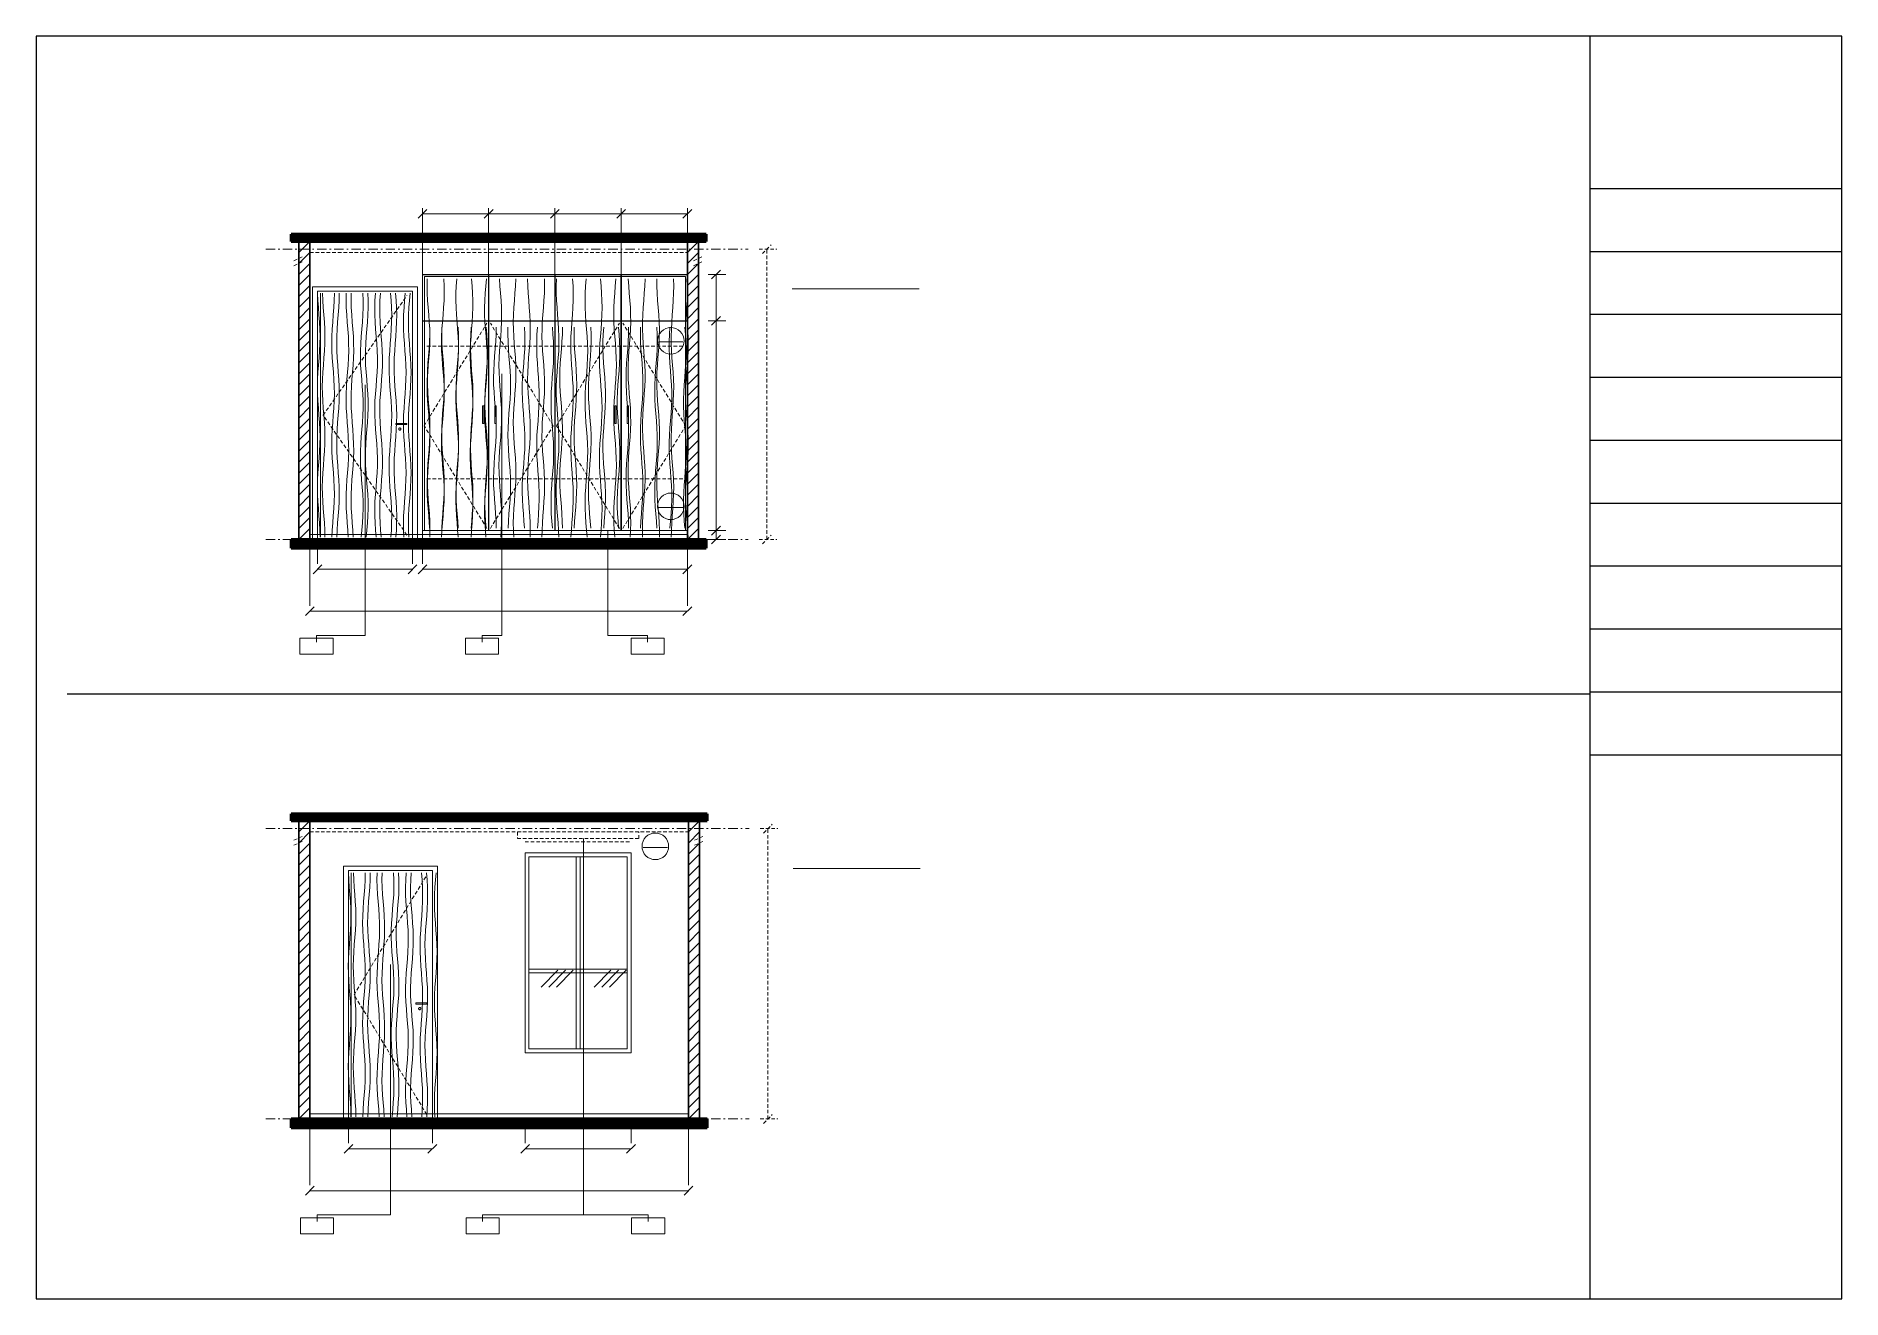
# Model space of a CAD drawing. Header units: millimetres. Extents: x -39780 to 216580, y 220 to 11660.
# Drawn here: x 60220 to 76580, y 220 to 11660 of the extents above; entities that cross this region are included whole.
import ezdxf

# ---------------------------------------------------------------- set-up
doc = ezdxf.new("R2010")
doc.units = ezdxf.units.MM
for name, color, linetype, lineweight in [('AXIS', 8, 'CONTINUOUS', 9), ('BAND', 7, 'CONTINUOUS', 60), ('DETAIL', 7, 'CONTINUOUS', 18), ('DIM', 7, 'CONTINUOUS', 13), ('FRAME', 7, 'CONTINUOUS', 25), ('GLASS', 7, 'CONTINUOUS', 18), ('HATCH', 8, 'CONTINUOUS', 9), ('OPEN', 8, 'CONTINUOUS', 9), ('PENDING', 8, 'CONTINUOUS', 13), ('SYMBOL', 7, 'CONTINUOUS', 18), ('TAG', 7, 'CONTINUOUS', 13), ('WALL', 7, 'CONTINUOUS', 35), ('WOOD', 7, 'CONTINUOUS', 18)]:
    doc.layers.add(name, color=color, linetype=linetype, lineweight=lineweight)

msp = doc.modelspace()

# ---------------------------------------------------------------- linework, layer by layer
at = {"layer": 'AXIS'}
for p, q in [((62300, 9730), (62385, 9730)), ((62413, 9730), (62427, 9730)), ((62455, 9730), (62540, 9730)), ((62568, 9730), (62582, 9730)), ((62610, 9730), (62695, 9730)), ((62723, 9730), (62737, 9730)), ((62766, 9730), (62850, 9730)), ((62879, 9730), (62893, 9730)), ((62921, 9730), (63006, 9730)), ((63034, 9730), (63048, 9730)), ((63076, 9730), (63161, 9730)), ((63189, 9730), (63203, 9730)), ((63231, 9730), (63316, 9730)), ((63344, 9730), (63358, 9730)), ((63387, 9730), (63471, 9730)), ((63499, 9730), (63514, 9730)), ((63542, 9730), (63626, 9730)), ((63655, 9730), (63669, 9730)), ((63697, 9730), (63782, 9730)), ((63810, 9730), (63824, 9730)), ((63852, 9730), (63937, 9730)), ((63965, 9730), (63979, 9730)), ((64007, 9730), (64092, 9730)), ((64120, 9730), (64134, 9730)), ((64163, 9730), (64247, 9730)), ((64276, 9730), (64290, 9730)), ((64318, 9730), (64403, 9730)), ((64431, 9730), (64445, 9730)), ((64473, 9730), (64558, 9730)), ((64586, 9730), (64600, 9730)), ((64628, 9730), (64713, 9730)), ((64741, 9730), (64755, 9730)), ((64784, 9730), (64868, 9730)), ((64896, 9730), (64911, 9730)), ((64939, 9730), (65023, 9730)), ((65052, 9730), (65066, 9730)), ((65094, 9730), (65179, 9730)), ((65207, 9730), (65221, 9730)), ((65249, 9730), (65334, 9730)), ((65362, 9730), (65376, 9730)), ((65404, 9730), (65489, 9730)), ((65517, 9730), (65531, 9730)), ((65560, 9730), (65644, 9730)), ((65673, 9730), (65687, 9730)), ((65715, 9730), (65800, 9730)), ((65828, 9730), (65842, 9730)), ((65870, 9730), (65955, 9730)), ((65983, 9730), (65997, 9730)), ((66025, 9730), (66110, 9730)), ((66138, 9730), (66152, 9730)), ((66181, 9730), (66265, 9730)), ((66293, 9730), (66308, 9730)), ((66336, 9730), (66420, 9730)), ((66449, 9730), (66463, 9730)), ((66491, 9730), (66576, 9730)), ((66604, 9730), (66618, 9730)), ((66646, 9730), (66670, 9730)), ((62300, 7100), (62385, 7100)), ((62413, 7100), (62427, 7100)), ((62455, 7100), (62540, 7100)), ((62568, 7100), (62582, 7100)), ((62610, 7100), (62695, 7100)), ((62723, 7100), (62737, 7100)), ((62766, 7100), (62850, 7100)), ((62879, 7100), (62893, 7100)), ((62921, 7100), (63006, 7100)), ((63034, 7100), (63048, 7100)), ((63076, 7100), (63161, 7100)), ((63189, 7100), (63203, 7100)), ((63231, 7100), (63316, 7100)), ((63344, 7100), (63358, 7100)), ((63387, 7100), (63471, 7100)), ((63499, 7100), (63514, 7100)), ((63542, 7100), (63626, 7100)), ((63655, 7100), (63669, 7100)), ((63697, 7100), (63782, 7100)), ((63810, 7100), (63824, 7100)), ((63852, 7100), (63937, 7100)), ((63965, 7100), (63979, 7100)), ((64007, 7100), (64092, 7100)), ((64120, 7100), (64134, 7100)), ((64163, 7100), (64247, 7100)), ((64276, 7100), (64290, 7100)), ((64318, 7100), (64403, 7100)), ((64431, 7100), (64445, 7100)), ((64473, 7100), (64558, 7100)), ((64586, 7100), (64600, 7100)), ((64628, 7100), (64713, 7100)), ((64741, 7100), (64755, 7100)), ((64784, 7100), (64868, 7100)), ((64896, 7100), (64911, 7100)), ((64939, 7100), (65023, 7100)), ((65052, 7100), (65066, 7100)), ((65094, 7100), (65179, 7100)), ((65207, 7100), (65221, 7100)), ((65249, 7100), (65334, 7100)), ((65362, 7100), (65376, 7100)), ((65404, 7100), (65489, 7100)), ((65517, 7100), (65531, 7100)), ((65560, 7100), (65644, 7100)), ((65673, 7100), (65687, 7100)), ((65715, 7100), (65800, 7100)), ((65828, 7100), (65842, 7100)), ((65870, 7100), (65955, 7100)), ((65983, 7100), (65997, 7100)), ((66025, 7100), (66110, 7100)), ((66138, 7100), (66152, 7100)), ((66181, 7100), (66265, 7100)), ((66293, 7100), (66308, 7100)), ((66336, 7100), (66420, 7100)), ((66449, 7100), (66463, 7100)), ((66491, 7100), (66576, 7100)), ((66604, 7100), (66618, 7100)), ((66646, 7100), (66670, 7100)), ((62300, 4480), (62385, 4480)), ((62413, 4480), (62427, 4480)), ((62455, 4480), (62540, 4480)), ((62568, 4480), (62582, 4480)), ((62610, 4480), (62695, 4480)), ((62723, 4480), (62737, 4480)), ((62766, 4480), (62850, 4480)), ((62879, 4480), (62893, 4480)), ((62921, 4480), (63006, 4480)), ((63034, 4480), (63048, 4480)), ((63076, 4480), (63161, 4480)), ((63189, 4480), (63203, 4480)), ((63231, 4480), (63316, 4480)), ((63344, 4480), (63358, 4480)), ((63387, 4480), (63471, 4480)), ((63499, 4480), (63514, 4480)), ((63542, 4480), (63626, 4480)), ((63655, 4480), (63669, 4480)), ((63697, 4480), (63782, 4480)), ((63810, 4480), (63824, 4480)), ((63852, 4480), (63937, 4480)), ((63965, 4480), (63979, 4480)), ((64007, 4480), (64092, 4480)), ((64120, 4480), (64134, 4480)), ((64163, 4480), (64247, 4480)), ((64276, 4480), (64290, 4480)), ((64318, 4480), (64403, 4480)), ((64431, 4480), (64445, 4480)), ((64473, 4480), (64558, 4480)), ((64586, 4480), (64600, 4480)), ((64628, 4480), (64713, 4480)), ((64741, 4480), (64755, 4480)), ((64784, 4480), (64868, 4480)), ((64896, 4480), (64911, 4480)), ((64939, 4480), (65023, 4480)), ((65052, 4480), (65066, 4480)), ((65094, 4480), (65179, 4480)), ((65207, 4480), (65221, 4480)), ((65249, 4480), (65334, 4480)), ((65362, 4480), (65376, 4480)), ((65404, 4480), (65489, 4480)), ((65517, 4480), (65531, 4480)), ((65560, 4480), (65644, 4480)), ((65673, 4480), (65687, 4480)), ((65715, 4480), (65800, 4480)), ((65828, 4480), (65842, 4480)), ((65870, 4480), (65955, 4480)), ((65983, 4480), (65997, 4480)), ((66025, 4480), (66110, 4480)), ((66138, 4480), (66152, 4480)), ((66181, 4480), (66265, 4480)), ((66293, 4480), (66308, 4480)), ((66336, 4480), (66420, 4480)), ((66449, 4480), (66463, 4480)), ((66491, 4480), (66576, 4480)), ((66604, 4480), (66618, 4480)), ((66646, 4480), (66680, 4480)), ((62300, 1850), (62385, 1850)), ((62413, 1850), (62427, 1850)), ((62455, 1850), (62540, 1850)), ((62568, 1850), (62582, 1850)), ((62610, 1850), (62695, 1850)), ((62723, 1850), (62737, 1850)), ((62766, 1850), (62850, 1850)), ((62879, 1850), (62893, 1850)), ((62921, 1850), (63006, 1850)), ((63034, 1850), (63048, 1850)), ((63076, 1850), (63161, 1850)), ((63189, 1850), (63203, 1850)), ((63231, 1850), (63316, 1850)), ((63344, 1850), (63358, 1850)), ((63387, 1850), (63471, 1850)), ((63499, 1850), (63514, 1850)), ((63542, 1850), (63626, 1850)), ((63655, 1850), (63669, 1850)), ((63697, 1850), (63782, 1850)), ((63810, 1850), (63824, 1850)), ((63852, 1850), (63937, 1850)), ((63965, 1850), (63979, 1850)), ((64007, 1850), (64092, 1850)), ((64120, 1850), (64134, 1850)), ((64163, 1850), (64247, 1850)), ((64276, 1850), (64290, 1850)), ((64318, 1850), (64403, 1850)), ((64431, 1850), (64445, 1850)), ((64473, 1850), (64558, 1850)), ((64586, 1850), (64600, 1850)), ((64628, 1850), (64713, 1850)), ((64741, 1850), (64755, 1850)), ((64784, 1850), (64868, 1850)), ((64896, 1850), (64911, 1850)), ((64939, 1850), (65023, 1850)), ((65052, 1850), (65066, 1850)), ((65094, 1850), (65179, 1850)), ((65207, 1850), (65221, 1850)), ((65249, 1850), (65334, 1850)), ((65362, 1850), (65376, 1850)), ((65404, 1850), (65489, 1850)), ((65517, 1850), (65531, 1850)), ((65560, 1850), (65644, 1850)), ((65673, 1850), (65687, 1850)), ((65715, 1850), (65800, 1850)), ((65828, 1850), (65842, 1850)), ((65870, 1850), (65955, 1850)), ((65983, 1850), (65997, 1850)), ((66025, 1850), (66110, 1850)), ((66138, 1850), (66152, 1850)), ((66181, 1850), (66265, 1850)), ((66293, 1850), (66308, 1850)), ((66336, 1850), (66420, 1850)), ((66449, 1850), (66463, 1850)), ((66491, 1850), (66576, 1850)), ((66604, 1850), (66618, 1850)), ((66646, 1850), (66680, 1850))]:
    msp.add_line(p, q, dxfattribs=at)
at = {"layer": 'BAND'}
for p, q in [((66290, 9865), (62530, 9865)), ((62530, 9865), (62530, 9800)), ((62530, 9864), (66290, 9864)), ((62530, 9856), (66290, 9856)), ((62530, 9848), (66290, 9848)), ((62530, 9840), (66290, 9840)), ((62530, 9832), (66290, 9832)), ((62530, 9824), (66290, 9824)), ((62530, 9816), (66290, 9816)), ((66290, 9800), (66290, 9865)), ((62530, 9808), (66290, 9808)), ((62530, 9800), (66290, 9800)), ((62530, 9800), (66290, 9800)), ((62530, 7100), (66290, 7100)), ((66290, 7100), (62530, 7100)), ((62530, 7100), (62530, 7020)), ((62530, 7092), (66290, 7092)), ((62530, 7084), (66290, 7084)), ((62530, 7076), (66290, 7076)), ((62530, 7068), (66290, 7068)), ((62530, 7060), (66290, 7060)), ((62530, 7052), (66290, 7052)), ((62530, 7044), (66290, 7044)), ((62530, 7036), (66290, 7036)), ((66290, 7020), (66290, 7100)), ((62530, 7028), (66290, 7028)), ((62530, 7020), (66290, 7020)), ((62530, 7020), (66290, 7020)), ((66300, 4615), (62530, 4615)), ((62530, 4615), (62530, 4550)), ((62530, 4614), (66300, 4614)), ((62530, 4606), (66300, 4606)), ((62530, 4598), (66300, 4598)), ((62530, 4590), (66300, 4590)), ((62530, 4582), (66300, 4582)), ((66300, 4550), (66300, 4615)), ((62530, 4574), (66300, 4574)), ((62530, 4566), (66300, 4566)), ((62530, 4558), (66300, 4558)), ((62530, 4550), (66300, 4550)), ((62530, 4550), (66300, 4550)), ((62530, 1850), (66300, 1850)), ((66300, 1850), (62530, 1850)), ((62530, 1850), (62530, 1770)), ((62530, 1842), (66300, 1842)), ((62530, 1834), (66300, 1834)), ((62530, 1826), (66300, 1826)), ((62530, 1818), (66300, 1818)), ((62530, 1810), (66300, 1810)), ((62530, 1802), (66300, 1802)), ((66300, 1770), (66300, 1850)), ((62530, 1794), (66300, 1794)), ((62530, 1786), (66300, 1786)), ((62530, 1778), (66300, 1778)), ((62530, 1770), (66300, 1770)), ((62530, 1770), (66300, 1770))]:
    msp.add_line(p, q, dxfattribs=at)
at = {"layer": 'DETAIL'}
for p, q in [((64318, 9498), (63722, 9498)), ((63722, 9498), (63722, 9082)), ((64318, 9082), (64318, 9498)), ((64918, 9498), (64322, 9498)), ((64322, 9498), (64322, 9082)), ((64918, 9082), (64918, 9498)), ((65518, 9498), (64922, 9498)), ((64922, 9498), (64922, 9082)), ((65518, 9082), (65518, 9498)), ((66118, 9498), (65522, 9498)), ((65522, 9498), (65522, 9082)), ((66118, 9082), (66118, 9498)), ((62795, 7120), (62795, 9330)), ((66102, 9482), (63738, 9482)), ((63738, 9482), (63738, 7180)), ((66102, 7180), (66102, 9482)), ((63720, 9080), (66120, 9080)), ((63722, 9082), (64318, 9082)), ((64322, 9082), (64918, 9082)), ((64922, 9082), (65518, 9082)), ((65522, 9082), (66118, 9082)), ((64276, 8310), (64264, 8310)), ((64264, 8310), (64264, 8150)), ((64276, 8150), (64276, 8310)), ((64388, 8310), (64376, 8310)), ((64376, 8310), (64376, 8150)), ((64388, 8150), (64388, 8310)), ((65476, 8310), (65464, 8310)), ((65464, 8310), (65464, 8150)), ((65476, 8150), (65476, 8310)), ((65588, 8310), (65576, 8310)), ((65576, 8310), (65576, 8150)), ((65588, 8150), (65588, 8310)), ((63580, 8152), (63480, 8152)), ((63480, 8152), (63480, 8140)), ((63480, 8140), (63580, 8140)), ((63506, 8104), (63505, 8102)), ((63505, 8102), (63505, 8100)), ((63505, 8100), (63505, 8098)), ((63505, 8098), (63506, 8096)), ((63507, 8106), (63506, 8104)), ((63506, 8096), (63507, 8094)), ((63508, 8107), (63507, 8106)), ((63507, 8094), (63508, 8093)), ((63509, 8108), (63508, 8107)), ((63508, 8093), (63509, 8092)), ((63511, 8109), (63509, 8108)), ((63509, 8092), (63511, 8091)), ((63513, 8110), (63511, 8109)), ((63511, 8091), (63513, 8090)), ((63515, 8110), (63513, 8110)), ((63513, 8090), (63515, 8090)), ((63517, 8110), (63515, 8110)), ((63515, 8090), (63517, 8090)), ((63519, 8109), (63517, 8110)), ((63517, 8090), (63519, 8091)), ((63521, 8108), (63519, 8109)), ((63519, 8091), (63521, 8092)), ((63522, 8107), (63521, 8108)), ((63521, 8092), (63522, 8093)), ((63523, 8106), (63522, 8107)), ((63522, 8093), (63523, 8094)), ((63524, 8104), (63523, 8106)), ((63523, 8094), (63524, 8096)), ((63525, 8102), (63524, 8104)), ((63524, 8096), (63525, 8098)), ((63525, 8100), (63525, 8102)), ((63525, 8098), (63525, 8100)), ((63580, 8140), (63580, 8152)), ((64264, 8150), (64276, 8150)), ((64376, 8150), (64388, 8150)), ((65464, 8150), (65476, 8150)), ((65576, 8150), (65588, 8150)), ((62700, 7145), (66120, 7145)), ((66120, 7180), (63720, 7180)), ((63720, 7180), (63720, 7100)), ((63720, 7100), (66120, 7100)), ((63738, 7180), (66102, 7180)), ((66120, 7100), (66120, 7180)), ((63075, 1870), (63075, 4080)), ((63760, 2902), (63660, 2902)), ((63660, 2902), (63660, 2890)), ((63660, 2890), (63760, 2890)), ((63686, 2854), (63685, 2852)), ((63685, 2852), (63685, 2850)), ((63685, 2850), (63685, 2848)), ((63685, 2848), (63686, 2846)), ((63687, 2856), (63686, 2854)), ((63686, 2846), (63687, 2844)), ((63688, 2857), (63687, 2856)), ((63687, 2844), (63688, 2843)), ((63689, 2858), (63688, 2857)), ((63688, 2843), (63689, 2842)), ((63691, 2859), (63689, 2858)), ((63689, 2842), (63691, 2841)), ((63693, 2860), (63691, 2859)), ((63691, 2841), (63693, 2840)), ((63695, 2860), (63693, 2860)), ((63693, 2840), (63695, 2840)), ((63697, 2860), (63695, 2860)), ((63695, 2840), (63697, 2840)), ((63699, 2859), (63697, 2860)), ((63697, 2840), (63699, 2841)), ((63701, 2858), (63699, 2859)), ((63699, 2841), (63701, 2842)), ((63702, 2857), (63701, 2858)), ((63701, 2842), (63702, 2843)), ((63703, 2856), (63702, 2857)), ((63702, 2843), (63703, 2844)), ((63704, 2854), (63703, 2856)), ((63703, 2844), (63704, 2846)), ((63705, 2852), (63704, 2854)), ((63704, 2846), (63705, 2848)), ((63705, 2850), (63705, 2852)), ((63705, 2848), (63705, 2850)), ((63760, 2890), (63760, 2902)), ((62700, 1895), (66130, 1895))]:
    msp.add_line(p, q, dxfattribs=at)
at = {"layer": 'DIM'}
for p, q in [((63680, 10010), (63760, 10090)), ((63720, 9500), (63720, 10100)), ((63720, 10050), (64320, 10050)), ((64280, 10010), (64360, 10090)), ((64280, 10010), (64360, 10090)), ((64320, 9500), (64320, 10100)), ((64320, 9500), (64320, 10100)), ((64320, 10050), (64920, 10050)), ((64880, 10010), (64960, 10090)), ((64880, 10010), (64960, 10090)), ((64920, 9500), (64920, 10100)), ((64920, 9500), (64920, 10100)), ((64920, 10050), (65520, 10050)), ((65480, 10010), (65560, 10090)), ((65480, 10010), (65560, 10090)), ((65520, 9500), (65520, 10100)), ((65520, 9500), (65520, 10100)), ((65520, 10050), (66120, 10050)), ((66080, 10010), (66160, 10090)), ((66120, 9500), (66120, 10100)), ((66310, 9500), (66470, 9500)), ((66340, 9460), (66420, 9540)), ((66380, 9080), (66380, 9500)), ((66310, 9080), (66470, 9080)), ((66310, 9080), (66470, 9080)), ((66340, 9040), (66420, 9120)), ((66340, 9040), (66420, 9120)), ((66380, 7180), (66380, 9080)), ((66340, 7140), (66420, 7220)), ((66340, 7140), (66420, 7220)), ((62700, 7100), (62700, 6500)), ((62770, 7100), (62770, 6880)), ((63630, 7100), (63630, 6880)), ((63720, 7100), (63720, 6880)), ((66120, 7100), (66120, 6500)), ((66120, 7100), (66120, 6880)), ((66310, 7180), (66470, 7180)), ((66310, 7180), (66470, 7180)), ((66310, 7100), (66470, 7100)), ((66340, 7060), (66420, 7140)), ((66380, 7100), (66380, 7180)), ((62730, 6790), (62810, 6870)), ((62770, 6830), (63630, 6830)), ((63590, 6790), (63670, 6870)), ((63680, 6790), (63760, 6870)), ((63720, 6830), (66120, 6830)), ((66080, 6790), (66160, 6870)), ((62660, 6410), (62740, 6490)), ((62700, 6450), (66120, 6450)), ((66080, 6410), (66160, 6490)), ((62700, 1850), (62700, 1250)), ((63050, 1850), (63050, 1630)), ((63810, 1850), (63810, 1630)), ((64650, 1850), (64650, 1630)), ((65610, 1850), (65610, 1630)), ((66130, 1850), (66130, 1250)), ((63010, 1540), (63090, 1620)), ((63050, 1580), (63810, 1580)), ((63770, 1540), (63850, 1620)), ((64610, 1540), (64690, 1620)), ((64650, 1580), (65610, 1580)), ((65570, 1540), (65650, 1620)), ((62660, 1160), (62740, 1240)), ((62700, 1200), (66130, 1200)), ((66090, 1160), (66170, 1240))]:
    msp.add_line(p, q, dxfattribs=at)
at = {"layer": 'FRAME'}
for p, q in [((76580, 11660), (60220, 11660)), ((60220, 11660), (60220, 220)), ((74300, 220), (74300, 11660)), ((76580, 220), (76580, 11660)), ((74300, 10280), (76580, 10280)), ((74300, 9710), (76580, 9710)), ((74300, 9140), (76580, 9140)), ((74300, 8570), (76580, 8570)), ((74300, 8000), (76580, 8000)), ((74300, 7430), (76580, 7430)), ((74300, 6860), (76580, 6860)), ((74300, 6290), (76580, 6290)), ((60500, 5700), (74300, 5700)), ((74300, 5720), (76580, 5720)), ((74300, 5150), (76580, 5150)), ((60220, 220), (76580, 220))]:
    msp.add_line(p, q, dxfattribs=at)
at = {"layer": 'GLASS'}
for p, q in [((65610, 4260), (64650, 4260)), ((64650, 4260), (64650, 2450)), ((65610, 2450), (65610, 4260)), ((65575, 4225), (64685, 4225)), ((64685, 4225), (64685, 2485)), ((65148, 4225), (65112, 4225)), ((65112, 4225), (65112, 2485)), ((65148, 2485), (65148, 4225)), ((65575, 2485), (65575, 4225)), ((65575, 3206), (64685, 3206)), ((64685, 3206), (64685, 3174)), ((64685, 3174), (65575, 3174)), ((65575, 3174), (65575, 3206)), ((64685, 2485), (65575, 2485)), ((65112, 2485), (65148, 2485)), ((64650, 2450), (65610, 2450))]:
    msp.add_line(p, q, dxfattribs=at)
at = {"layer": 'HATCH'}
for p, q in [((62600, 9700), (62700, 9800)), ((62600, 9600), (62700, 9700)), ((66120, 9700), (66220, 9800)), ((66120, 9600), (66220, 9700)), ((62600, 9500), (62700, 9600)), ((62600, 9400), (62700, 9500)), ((66120, 9500), (66220, 9600)), ((66120, 9400), (66220, 9500)), ((62600, 9300), (62700, 9400)), ((62772, 9265), (62769, 9330)), ((62817, 9265), (62814, 9330)), ((62921, 9265), (62922, 9330)), ((62966, 9265), (62967, 9330)), ((63028, 9265), (63029, 9330)), ((63073, 9265), (63074, 9330)), ((63182, 9265), (63179, 9330)), ((63227, 9265), (63224, 9330)), ((63290, 9265), (63294, 9330)), ((63335, 9265), (63339, 9330)), ((63437, 9265), (63431, 9330)), ((63482, 9265), (63476, 9330)), ((63558, 9265), (63563, 9330)), ((63603, 9265), (63608, 9330)), ((63763, 9395), (63764, 9460)), ((63764, 9330), (63763, 9395)), ((63767, 9265), (63764, 9330)), ((63916, 9395), (63913, 9460)), ((63917, 9330), (63916, 9395)), ((63916, 9265), (63917, 9330)), ((64023, 9265), (64024, 9330)), ((64024, 9330), (64026, 9395)), ((64026, 9395), (64031, 9460)), ((64170, 9395), (64165, 9460)), ((64174, 9330), (64170, 9395)), ((64177, 9265), (64174, 9330)), ((64285, 9265), (64289, 9330)), ((64289, 9330), (64294, 9395)), ((64294, 9395), (64300, 9460)), ((64421, 9395), (64417, 9460)), ((64426, 9330), (64421, 9395)), ((64432, 9265), (64426, 9330)), ((64553, 9265), (64558, 9330)), ((64558, 9330), (64563, 9395)), ((64563, 9395), (64566, 9460)), ((64674, 9395), (64673, 9460)), ((64678, 9330), (64674, 9395)), ((64683, 9265), (64678, 9330)), ((64821, 9265), (64825, 9330)), ((64825, 9330), (64827, 9395)), ((64827, 9395), (64826, 9460)), ((64933, 9395), (64936, 9460)), ((64933, 9330), (64933, 9395)), ((64935, 9265), (64933, 9330)), ((65085, 9395), (65081, 9460)), ((65087, 9330), (65085, 9395)), ((65087, 9265), (65087, 9330)), ((65193, 9265), (65195, 9330)), ((65195, 9330), (65198, 9395)), ((65198, 9395), (65203, 9460)), ((65338, 9395), (65332, 9460)), ((65342, 9330), (65338, 9395)), ((65346, 9265), (65342, 9330)), ((65457, 9265), (65462, 9330)), ((65462, 9330), (65467, 9395)), ((65467, 9395), (65472, 9460)), ((65589, 9395), (65585, 9460)), ((65594, 9330), (65589, 9395)), ((65599, 9265), (65594, 9330)), ((65725, 9265), (65730, 9330)), ((65730, 9330), (65734, 9395)), ((65734, 9395), (65737, 9460)), ((65844, 9395), (65843, 9460)), ((65846, 9330), (65844, 9395)), ((65851, 9265), (65846, 9330)), ((65993, 9265), (65996, 9330)), ((65997, 9395), (65995, 9460)), ((65996, 9330), (65997, 9395)), ((66103, 9330), (66104, 9395)), ((66104, 9265), (66103, 9330)), ((66104, 9395), (66107, 9460)), ((66120, 9300), (66220, 9400)), ((62600, 9200), (62700, 9300)), ((62600, 9100), (62700, 9200)), ((62777, 9200), (62772, 9265)), ((62782, 9135), (62777, 9200)), ((62822, 9200), (62817, 9265)), ((62827, 9135), (62822, 9200)), ((62912, 9135), (62917, 9200)), ((62917, 9200), (62921, 9265)), ((62957, 9135), (62962, 9200)), ((62962, 9200), (62966, 9265)), ((63030, 9200), (63028, 9265)), ((63034, 9135), (63030, 9200)), ((63075, 9200), (63073, 9265)), ((63079, 9135), (63075, 9200)), ((63180, 9135), (63182, 9200)), ((63182, 9200), (63182, 9265)), ((63225, 9135), (63227, 9200)), ((63227, 9200), (63227, 9265)), ((63288, 9200), (63290, 9265)), ((63288, 9135), (63288, 9200)), ((63333, 9200), (63335, 9265)), ((63333, 9135), (63333, 9200)), ((63440, 9200), (63437, 9265)), ((63442, 9135), (63440, 9200)), ((63485, 9200), (63482, 9265)), ((63487, 9135), (63485, 9200)), ((63549, 9135), (63553, 9200)), ((63553, 9200), (63558, 9265)), ((63594, 9135), (63598, 9200)), ((63598, 9200), (63603, 9265)), ((63772, 9200), (63767, 9265)), ((63777, 9135), (63772, 9200)), ((63907, 9135), (63912, 9200)), ((63912, 9200), (63916, 9265)), ((64025, 9200), (64023, 9265)), ((64029, 9135), (64025, 9200)), ((64175, 9135), (64177, 9200)), ((64177, 9200), (64177, 9265)), ((64283, 9200), (64285, 9265)), ((64283, 9135), (64283, 9200)), ((64435, 9200), (64432, 9265)), ((64437, 9135), (64435, 9200)), ((64544, 9135), (64548, 9200)), ((64548, 9200), (64553, 9265)), ((64688, 9200), (64683, 9265)), ((64693, 9135), (64688, 9200)), ((64811, 9135), (64816, 9200)), ((64816, 9200), (64821, 9265)), ((64940, 9200), (64935, 9265)), ((64945, 9135), (64940, 9200)), ((65080, 9135), (65084, 9200)), ((65084, 9200), (65087, 9265)), ((65194, 9200), (65193, 9265)), ((65197, 9135), (65194, 9200)), ((65347, 9200), (65346, 9265)), ((65346, 9135), (65347, 9200)), ((65453, 9135), (65454, 9200)), ((65454, 9200), (65457, 9265)), ((65604, 9200), (65599, 9265)), ((65606, 9135), (65604, 9200)), ((65716, 9135), (65720, 9200)), ((65720, 9200), (65725, 9265)), ((65856, 9200), (65851, 9265)), ((65861, 9135), (65856, 9200)), ((65983, 9135), (65989, 9200)), ((65989, 9200), (65993, 9265)), ((66108, 9200), (66104, 9265)), ((66112, 9135), (66108, 9200)), ((66120, 9200), (66220, 9300)), ((66120, 9100), (66220, 9200)), ((62600, 9000), (62700, 9100)), ((62600, 8900), (62700, 9000)), ((62787, 9070), (62782, 9135)), ((62791, 9005), (62787, 9070)), ((62792, 8940), (62791, 9005)), ((62832, 9070), (62827, 9135)), ((62836, 9005), (62832, 9070)), ((62837, 8940), (62836, 9005)), ((62899, 8940), (62902, 9005)), ((62902, 9005), (62907, 9070)), ((62907, 9070), (62912, 9135)), ((62944, 8940), (62947, 9005)), ((62947, 9005), (62952, 9070)), ((62952, 9070), (62957, 9135)), ((63039, 9070), (63034, 9135)), ((63044, 9005), (63039, 9070)), ((63049, 8940), (63044, 9005)), ((63084, 9070), (63079, 9135)), ((63089, 9005), (63084, 9070)), ((63094, 8940), (63089, 9005)), ((63165, 8940), (63170, 9005)), ((63170, 9005), (63176, 9070)), ((63176, 9070), (63180, 9135)), ((63210, 8940), (63215, 9005)), ((63215, 9005), (63221, 9070)), ((63221, 9070), (63225, 9135)), ((63291, 9070), (63288, 9135)), ((63295, 9005), (63291, 9070)), ((63301, 8940), (63295, 9005)), ((63336, 9070), (63333, 9135)), ((63340, 9005), (63336, 9070)), ((63346, 8940), (63340, 9005)), ((63434, 8940), (63438, 9005)), ((63438, 9005), (63441, 9070)), ((63441, 9070), (63442, 9135)), ((63479, 8940), (63483, 9005)), ((63483, 9005), (63486, 9070)), ((63486, 9070), (63487, 9135)), ((63548, 9070), (63549, 9135)), ((63549, 9005), (63548, 9070)), ((63552, 8940), (63549, 9005)), ((63593, 9070), (63594, 9135)), ((63594, 9005), (63593, 9070)), ((63597, 8940), (63594, 9005)), ((63782, 9070), (63777, 9135)), ((63786, 9005), (63782, 9070)), ((63787, 8940), (63786, 9005)), ((63788, 8956), (63788, 9022)), ((63894, 8940), (63897, 9005)), ((63895, 8956), (63895, 9022)), ((63897, 9005), (63902, 9070)), ((63902, 9070), (63907, 9135)), ((64034, 9070), (64029, 9135)), ((64039, 9005), (64034, 9070)), ((64044, 8940), (64039, 9005)), ((64048, 8956), (64045, 9022)), ((64157, 8956), (64162, 9022)), ((64160, 8940), (64165, 9005)), ((64165, 9005), (64171, 9070)), ((64171, 9070), (64175, 9135)), ((64286, 9070), (64283, 9135)), ((64290, 9005), (64286, 9070)), ((64296, 8940), (64290, 9005)), ((64302, 8956), (64297, 9022)), ((64388, 8956), (64388, 9022)), ((64429, 8940), (64433, 9005)), ((64433, 9005), (64436, 9070)), ((64436, 9070), (64437, 9135)), ((64495, 8956), (64495, 9022)), ((64543, 9070), (64544, 9135)), ((64544, 9005), (64543, 9070)), ((64547, 8940), (64544, 9005)), ((64648, 8956), (64645, 9022)), ((64696, 9070), (64693, 9135)), ((64697, 9005), (64696, 9070)), ((64696, 8940), (64697, 9005)), ((64757, 8956), (64762, 9022)), ((64803, 8940), (64804, 9005)), ((64804, 9005), (64806, 9070)), ((64806, 9070), (64811, 9135)), ((64902, 8956), (64897, 9022)), ((64950, 9070), (64945, 9135)), ((64954, 9005), (64950, 9070)), ((64957, 8940), (64954, 9005)), ((64988, 8956), (64988, 9022)), ((65065, 8940), (65069, 9005)), ((65069, 9005), (65074, 9070)), ((65074, 9070), (65080, 9135)), ((65095, 8956), (65095, 9022)), ((65201, 9070), (65197, 9135)), ((65207, 9005), (65201, 9070)), ((65212, 8940), (65207, 9005)), ((65248, 8956), (65245, 9022)), ((65332, 8940), (65338, 9005)), ((65338, 9005), (65343, 9070)), ((65343, 9070), (65346, 9135)), ((65357, 8956), (65362, 9022)), ((65455, 9070), (65453, 9135)), ((65458, 9005), (65455, 9070)), ((65463, 8940), (65458, 9005)), ((65502, 8956), (65497, 9022)), ((65588, 8956), (65588, 9022)), ((65601, 8940), (65605, 9005)), ((65605, 9005), (65607, 9070)), ((65607, 9070), (65606, 9135)), ((65695, 8956), (65695, 9022)), ((65713, 9070), (65716, 9135)), ((65713, 9005), (65713, 9070)), ((65716, 8940), (65713, 9005)), ((65848, 8956), (65845, 9022)), ((65865, 9070), (65861, 9135)), ((65867, 9005), (65865, 9070)), ((65866, 8940), (65867, 9005)), ((65957, 8956), (65962, 9022)), ((65973, 8940), (65975, 9005)), ((65975, 9005), (65978, 9070)), ((65978, 9070), (65983, 9135)), ((66102, 8956), (66097, 9022)), ((66118, 9070), (66112, 9135)), ((66122, 9005), (66118, 9070)), ((66120, 9000), (66220, 9100)), ((66120, 8900), (66220, 9000)), ((66126, 8940), (66122, 9005)), ((62600, 8800), (62700, 8900)), ((62788, 8810), (62791, 8875)), ((62791, 8875), (62792, 8940)), ((62833, 8810), (62836, 8875)), ((62836, 8875), (62837, 8940)), ((62898, 8875), (62899, 8940)), ((62899, 8810), (62898, 8875)), ((62943, 8875), (62944, 8940)), ((62944, 8810), (62943, 8875)), ((63051, 8875), (63049, 8940)), ((63052, 8810), (63051, 8875)), ((63096, 8875), (63094, 8940)), ((63097, 8810), (63096, 8875)), ((63158, 8810), (63161, 8875)), ((63161, 8875), (63165, 8940)), ((63203, 8810), (63206, 8875)), ((63206, 8875), (63210, 8940)), ((63306, 8875), (63301, 8940)), ((63310, 8810), (63306, 8875)), ((63351, 8875), (63346, 8940)), ((63355, 8810), (63351, 8875)), ((63424, 8810), (63429, 8875)), ((63429, 8875), (63434, 8940)), ((63469, 8810), (63474, 8875)), ((63474, 8875), (63479, 8940)), ((63557, 8875), (63552, 8940)), ((63562, 8810), (63557, 8875)), ((63602, 8875), (63597, 8940)), ((63607, 8810), (63602, 8875)), ((63780, 8826), (63784, 8892)), ((63783, 8810), (63786, 8875)), ((63784, 8892), (63788, 8956)), ((63786, 8875), (63787, 8940)), ((63893, 8875), (63894, 8940)), ((63894, 8810), (63893, 8875)), ((63896, 8892), (63895, 8956)), ((63899, 8826), (63896, 8892)), ((64046, 8875), (64044, 8940)), ((64047, 8810), (64046, 8875)), ((64047, 8826), (64048, 8892)), ((64048, 8892), (64048, 8956)), ((64153, 8810), (64156, 8875)), ((64155, 8892), (64157, 8956)), ((64155, 8826), (64155, 8892)), ((64156, 8875), (64160, 8940)), ((64301, 8875), (64296, 8940)), ((64305, 8810), (64301, 8875)), ((64306, 8892), (64302, 8956)), ((64308, 8826), (64306, 8892)), ((64380, 8826), (64384, 8892)), ((64384, 8892), (64388, 8956)), ((64419, 8810), (64424, 8875)), ((64424, 8875), (64429, 8940)), ((64496, 8892), (64495, 8956)), ((64499, 8826), (64496, 8892)), ((64552, 8875), (64547, 8940)), ((64557, 8810), (64552, 8875)), ((64647, 8826), (64648, 8892)), ((64648, 8892), (64648, 8956)), ((64687, 8810), (64692, 8875)), ((64692, 8875), (64696, 8940)), ((64755, 8892), (64757, 8956)), ((64755, 8826), (64755, 8892)), ((64805, 8875), (64803, 8940)), ((64809, 8810), (64805, 8875)), ((64906, 8892), (64902, 8956)), ((64908, 8826), (64906, 8892)), ((64955, 8810), (64957, 8875)), ((64957, 8875), (64957, 8940)), ((64980, 8826), (64984, 8892)), ((64984, 8892), (64988, 8956)), ((65063, 8875), (65065, 8940)), ((65063, 8810), (65063, 8875)), ((65096, 8892), (65095, 8956)), ((65099, 8826), (65096, 8892)), ((65215, 8875), (65212, 8940)), ((65217, 8810), (65215, 8875)), ((65247, 8826), (65248, 8892)), ((65248, 8892), (65248, 8956)), ((65324, 8810), (65328, 8875)), ((65328, 8875), (65332, 8940)), ((65355, 8892), (65357, 8956)), ((65355, 8826), (65355, 8892)), ((65468, 8875), (65463, 8940)), ((65473, 8810), (65468, 8875)), ((65506, 8892), (65502, 8956)), ((65508, 8826), (65506, 8892)), ((65580, 8826), (65584, 8892)), ((65584, 8892), (65588, 8956)), ((65591, 8810), (65596, 8875)), ((65596, 8875), (65601, 8940)), ((65696, 8892), (65695, 8956)), ((65699, 8826), (65696, 8892)), ((65720, 8875), (65716, 8940)), ((65725, 8810), (65720, 8875)), ((65847, 8826), (65848, 8892)), ((65848, 8892), (65848, 8956)), ((65859, 8810), (65864, 8875)), ((65864, 8875), (65866, 8940)), ((65955, 8892), (65957, 8956)), ((65955, 8826), (65955, 8892)), ((65974, 8875), (65973, 8940)), ((65977, 8810), (65974, 8875)), ((66106, 8892), (66102, 8956)), ((66108, 8826), (66106, 8892)), ((66120, 8800), (66220, 8900)), ((66127, 8875), (66126, 8940)), ((66126, 8810), (66127, 8875)), ((62600, 8700), (62700, 8800)), ((62600, 8600), (62700, 8700)), ((62773, 8615), (62778, 8680)), ((62778, 8680), (62783, 8745)), ((62783, 8745), (62788, 8810)), ((62818, 8615), (62823, 8680)), ((62823, 8680), (62828, 8745)), ((62828, 8745), (62833, 8810)), ((62903, 8745), (62899, 8810)), ((62908, 8680), (62903, 8745)), ((62913, 8615), (62908, 8680)), ((62948, 8745), (62944, 8810)), ((62953, 8680), (62948, 8745)), ((62958, 8615), (62953, 8680)), ((63041, 8615), (63046, 8680)), ((63046, 8680), (63050, 8745)), ((63050, 8745), (63052, 8810)), ((63086, 8615), (63091, 8680)), ((63091, 8680), (63095, 8745)), ((63095, 8745), (63097, 8810)), ((63158, 8745), (63158, 8810)), ((63160, 8680), (63158, 8745)), ((63164, 8615), (63160, 8680)), ((63203, 8745), (63203, 8810)), ((63205, 8680), (63203, 8745)), ((63209, 8615), (63205, 8680)), ((63309, 8615), (63312, 8680)), ((63312, 8745), (63310, 8810)), ((63312, 8680), (63312, 8745)), ((63354, 8615), (63357, 8680)), ((63357, 8745), (63355, 8810)), ((63357, 8680), (63357, 8745)), ((63418, 8680), (63420, 8745)), ((63419, 8615), (63418, 8680)), ((63420, 8745), (63424, 8810)), ((63463, 8680), (63465, 8745)), ((63464, 8615), (63463, 8680)), ((63465, 8745), (63469, 8810)), ((63567, 8745), (63562, 8810)), ((63571, 8680), (63567, 8745)), ((63572, 8615), (63571, 8680)), ((63612, 8745), (63607, 8810)), ((63616, 8680), (63612, 8745)), ((63617, 8615), (63616, 8680)), ((63766, 8632), (63769, 8696)), ((63768, 8615), (63773, 8680)), ((63769, 8696), (63774, 8762)), ((63773, 8680), (63778, 8745)), ((63774, 8762), (63780, 8826)), ((63778, 8745), (63783, 8810)), ((63898, 8745), (63894, 8810)), ((63903, 8680), (63898, 8745)), ((63904, 8762), (63899, 8826)), ((63908, 8615), (63903, 8680)), ((63910, 8696), (63904, 8762)), ((63914, 8632), (63910, 8696)), ((64033, 8632), (64038, 8696)), ((64036, 8615), (64041, 8680)), ((64038, 8696), (64043, 8762)), ((64041, 8680), (64045, 8745)), ((64043, 8762), (64047, 8826)), ((64045, 8745), (64047, 8810)), ((64153, 8745), (64153, 8810)), ((64155, 8680), (64153, 8745)), ((64157, 8762), (64155, 8826)), ((64159, 8615), (64155, 8680)), ((64161, 8696), (64157, 8762)), ((64166, 8632), (64161, 8696)), ((64301, 8632), (64306, 8696)), ((64304, 8615), (64307, 8680)), ((64307, 8745), (64305, 8810)), ((64306, 8696), (64308, 8762)), ((64307, 8680), (64307, 8745)), ((64308, 8762), (64308, 8826)), ((64366, 8632), (64369, 8696)), ((64369, 8696), (64374, 8762)), ((64374, 8762), (64380, 8826)), ((64413, 8680), (64415, 8745)), ((64414, 8615), (64413, 8680)), ((64415, 8745), (64419, 8810)), ((64504, 8762), (64499, 8826)), ((64510, 8696), (64504, 8762)), ((64514, 8632), (64510, 8696)), ((64562, 8745), (64557, 8810)), ((64566, 8680), (64562, 8745)), ((64567, 8615), (64566, 8680)), ((64633, 8632), (64638, 8696)), ((64638, 8696), (64643, 8762)), ((64643, 8762), (64647, 8826)), ((64674, 8615), (64677, 8680)), ((64677, 8680), (64682, 8745)), ((64682, 8745), (64687, 8810)), ((64757, 8762), (64755, 8826)), ((64761, 8696), (64757, 8762)), ((64766, 8632), (64761, 8696)), ((64814, 8745), (64809, 8810)), ((64819, 8680), (64814, 8745)), ((64824, 8615), (64819, 8680)), ((64901, 8632), (64906, 8696)), ((64906, 8696), (64908, 8762)), ((64908, 8762), (64908, 8826)), ((64940, 8615), (64945, 8680)), ((64945, 8680), (64950, 8745)), ((64950, 8745), (64955, 8810)), ((64966, 8632), (64969, 8696)), ((64969, 8696), (64974, 8762)), ((64974, 8762), (64980, 8826)), ((65066, 8745), (65063, 8810)), ((65070, 8680), (65066, 8745)), ((65076, 8615), (65070, 8680)), ((65104, 8762), (65099, 8826)), ((65110, 8696), (65104, 8762)), ((65114, 8632), (65110, 8696)), ((65209, 8615), (65213, 8680)), ((65213, 8680), (65216, 8745)), ((65216, 8745), (65217, 8810)), ((65233, 8632), (65238, 8696)), ((65238, 8696), (65243, 8762)), ((65243, 8762), (65247, 8826)), ((65323, 8745), (65324, 8810)), ((65324, 8680), (65323, 8745)), ((65327, 8615), (65324, 8680)), ((65357, 8762), (65355, 8826)), ((65361, 8696), (65357, 8762)), ((65366, 8632), (65361, 8696)), ((65476, 8745), (65473, 8810)), ((65475, 8615), (65477, 8680)), ((65477, 8680), (65476, 8745)), ((65501, 8632), (65506, 8696)), ((65506, 8696), (65508, 8762)), ((65508, 8762), (65508, 8826)), ((65566, 8632), (65569, 8696)), ((65569, 8696), (65574, 8762)), ((65574, 8762), (65580, 8826)), ((65583, 8615), (65584, 8680)), ((65584, 8680), (65586, 8745)), ((65586, 8745), (65591, 8810)), ((65704, 8762), (65699, 8826)), ((65710, 8696), (65704, 8762)), ((65714, 8632), (65710, 8696)), ((65730, 8745), (65725, 8810)), ((65734, 8680), (65730, 8745)), ((65737, 8615), (65734, 8680)), ((65833, 8632), (65838, 8696)), ((65838, 8696), (65843, 8762)), ((65843, 8762), (65847, 8826)), ((65845, 8615), (65849, 8680)), ((65849, 8680), (65854, 8745)), ((65854, 8745), (65859, 8810)), ((65957, 8762), (65955, 8826)), ((65961, 8696), (65957, 8762)), ((65966, 8632), (65961, 8696)), ((65981, 8745), (65977, 8810)), ((65987, 8680), (65981, 8745)), ((65992, 8615), (65987, 8680)), ((66101, 8632), (66106, 8696)), ((66106, 8696), (66108, 8762)), ((66108, 8762), (66108, 8826)), ((66112, 8615), (66118, 8680)), ((66118, 8680), (66123, 8745)), ((66120, 8700), (66220, 8800)), ((66120, 8600), (66220, 8700)), ((66123, 8745), (66126, 8810)), ((62600, 8500), (62700, 8600)), ((62768, 8485), (62769, 8550)), ((62769, 8550), (62773, 8615)), ((62813, 8485), (62814, 8550)), ((62814, 8550), (62818, 8615)), ((62918, 8550), (62913, 8615)), ((62921, 8485), (62918, 8550)), ((62963, 8550), (62958, 8615)), ((62966, 8485), (62963, 8550)), ((63032, 8485), (63036, 8550)), ((63036, 8550), (63041, 8615)), ((63077, 8485), (63081, 8550)), ((63081, 8550), (63086, 8615)), ((63170, 8550), (63164, 8615)), ((63175, 8485), (63170, 8550)), ((63215, 8550), (63209, 8615)), ((63220, 8485), (63215, 8550)), ((63300, 8485), (63305, 8550)), ((63305, 8550), (63309, 8615)), ((63345, 8485), (63350, 8550)), ((63350, 8550), (63354, 8615)), ((63422, 8550), (63419, 8615)), ((63426, 8485), (63422, 8550)), ((63467, 8550), (63464, 8615)), ((63471, 8485), (63467, 8550)), ((63568, 8485), (63571, 8550)), ((63571, 8550), (63572, 8615)), ((63613, 8485), (63616, 8550)), ((63616, 8550), (63617, 8615)), ((63763, 8485), (63764, 8550)), ((63764, 8550), (63768, 8615)), ((63765, 8566), (63766, 8632)), ((63765, 8502), (63765, 8566)), ((63913, 8550), (63908, 8615)), ((63916, 8485), (63913, 8550)), ((63917, 8566), (63914, 8632)), ((63918, 8502), (63917, 8566)), ((64025, 8502), (64028, 8566)), ((64027, 8485), (64031, 8550)), ((64028, 8566), (64033, 8632)), ((64031, 8550), (64036, 8615)), ((64165, 8550), (64159, 8615)), ((64170, 8485), (64165, 8550)), ((64171, 8566), (64166, 8632)), ((64176, 8502), (64171, 8566)), ((64291, 8502), (64296, 8566)), ((64295, 8485), (64300, 8550)), ((64296, 8566), (64301, 8632)), ((64300, 8550), (64304, 8615)), ((64365, 8566), (64366, 8632)), ((64365, 8502), (64365, 8566)), ((64417, 8550), (64414, 8615)), ((64421, 8485), (64417, 8550)), ((64517, 8566), (64514, 8632)), ((64518, 8502), (64517, 8566)), ((64563, 8485), (64566, 8550)), ((64566, 8550), (64567, 8615)), ((64625, 8502), (64628, 8566)), ((64628, 8566), (64633, 8632)), ((64673, 8550), (64674, 8615)), ((64674, 8485), (64673, 8550)), ((64771, 8566), (64766, 8632)), ((64776, 8502), (64771, 8566)), ((64826, 8550), (64824, 8615)), ((64827, 8485), (64826, 8550)), ((64891, 8502), (64896, 8566)), ((64896, 8566), (64901, 8632)), ((64933, 8485), (64936, 8550)), ((64936, 8550), (64940, 8615)), ((64965, 8566), (64966, 8632)), ((64965, 8502), (64965, 8566)), ((65081, 8550), (65076, 8615)), ((65085, 8485), (65081, 8550)), ((65117, 8566), (65114, 8632)), ((65118, 8502), (65117, 8566)), ((65198, 8485), (65203, 8550)), ((65203, 8550), (65209, 8615)), ((65225, 8502), (65228, 8566)), ((65228, 8566), (65233, 8632)), ((65332, 8550), (65327, 8615)), ((65337, 8485), (65332, 8550)), ((65371, 8566), (65366, 8632)), ((65376, 8502), (65371, 8566)), ((65467, 8485), (65472, 8550)), ((65472, 8550), (65475, 8615)), ((65491, 8502), (65496, 8566)), ((65496, 8566), (65501, 8632)), ((65565, 8566), (65566, 8632)), ((65565, 8502), (65565, 8566)), ((65585, 8550), (65583, 8615)), ((65589, 8485), (65585, 8550)), ((65717, 8566), (65714, 8632)), ((65718, 8502), (65717, 8566)), ((65734, 8485), (65737, 8550)), ((65737, 8550), (65737, 8615)), ((65825, 8502), (65828, 8566)), ((65828, 8566), (65833, 8632)), ((65843, 8550), (65845, 8615)), ((65844, 8485), (65843, 8550)), ((65971, 8566), (65966, 8632)), ((65976, 8502), (65971, 8566)), ((65995, 8550), (65992, 8615)), ((65997, 8485), (65995, 8550)), ((66091, 8502), (66096, 8566)), ((66096, 8566), (66101, 8632)), ((66104, 8485), (66108, 8550)), ((66108, 8550), (66112, 8615)), ((66120, 8500), (66220, 8600)), ((62600, 8400), (62700, 8500)), ((62600, 8300), (62700, 8400)), ((62769, 8420), (62768, 8485)), ((62772, 8355), (62769, 8420)), ((62777, 8290), (62772, 8355)), ((62814, 8420), (62813, 8485)), ((62817, 8355), (62814, 8420)), ((62822, 8290), (62817, 8355)), ((62917, 8290), (62921, 8355)), ((62922, 8420), (62921, 8485)), ((62921, 8355), (62922, 8420)), ((62962, 8290), (62966, 8355)), ((62967, 8420), (62966, 8485)), ((62966, 8355), (62967, 8420)), ((63028, 8355), (63029, 8420)), ((63030, 8290), (63028, 8355)), ((63029, 8420), (63032, 8485)), ((63073, 8355), (63074, 8420)), ((63075, 8290), (63073, 8355)), ((63074, 8420), (63077, 8485)), ((63179, 8420), (63175, 8485)), ((63182, 8355), (63179, 8420)), ((63182, 8290), (63182, 8355)), ((63224, 8420), (63220, 8485)), ((63227, 8355), (63224, 8420)), ((63227, 8290), (63227, 8355)), ((63288, 8290), (63290, 8355)), ((63290, 8355), (63294, 8420)), ((63294, 8420), (63300, 8485)), ((63333, 8290), (63335, 8355)), ((63335, 8355), (63339, 8420)), ((63339, 8420), (63345, 8485)), ((63431, 8420), (63426, 8485)), ((63436, 8355), (63431, 8420)), ((63440, 8290), (63436, 8355)), ((63476, 8420), (63471, 8485)), ((63481, 8355), (63476, 8420)), ((63485, 8290), (63481, 8355)), ((63553, 8290), (63558, 8355)), ((63558, 8355), (63563, 8420)), ((63563, 8420), (63568, 8485)), ((63598, 8290), (63603, 8355)), ((63603, 8355), (63608, 8420)), ((63608, 8420), (63613, 8485)), ((63764, 8420), (63763, 8485)), ((63767, 8355), (63764, 8420)), ((63769, 8436), (63765, 8502)), ((63772, 8290), (63767, 8355)), ((63773, 8372), (63769, 8436)), ((63779, 8306), (63773, 8372)), ((63909, 8306), (63914, 8372)), ((63912, 8290), (63916, 8355)), ((63914, 8372), (63917, 8436)), ((63917, 8420), (63916, 8485)), ((63916, 8355), (63917, 8420)), ((63917, 8436), (63918, 8502)), ((64023, 8355), (64024, 8420)), ((64025, 8290), (64023, 8355)), ((64024, 8420), (64027, 8485)), ((64025, 8436), (64025, 8502)), ((64026, 8372), (64025, 8436)), ((64030, 8306), (64026, 8372)), ((64174, 8420), (64170, 8485)), ((64177, 8355), (64174, 8420)), ((64178, 8436), (64176, 8502)), ((64176, 8306), (64178, 8372)), ((64177, 8290), (64177, 8355)), ((64178, 8372), (64178, 8436)), ((64283, 8290), (64285, 8355)), ((64285, 8372), (64287, 8436)), ((64285, 8355), (64289, 8420)), ((64285, 8306), (64285, 8372)), ((64287, 8436), (64291, 8502)), ((64289, 8420), (64295, 8485)), ((64369, 8436), (64365, 8502)), ((64373, 8372), (64369, 8436)), ((64379, 8306), (64373, 8372)), ((64426, 8420), (64421, 8485)), ((64431, 8355), (64426, 8420)), ((64435, 8290), (64431, 8355)), ((64509, 8306), (64514, 8372)), ((64514, 8372), (64517, 8436)), ((64517, 8436), (64518, 8502)), ((64548, 8290), (64553, 8355)), ((64553, 8355), (64558, 8420)), ((64558, 8420), (64563, 8485)), ((64625, 8436), (64625, 8502)), ((64626, 8372), (64625, 8436)), ((64630, 8306), (64626, 8372)), ((64678, 8420), (64674, 8485)), ((64683, 8355), (64678, 8420)), ((64688, 8290), (64683, 8355)), ((64778, 8436), (64776, 8502)), ((64776, 8306), (64778, 8372)), ((64778, 8372), (64778, 8436)), ((64816, 8290), (64821, 8355)), ((64821, 8355), (64825, 8420)), ((64825, 8420), (64827, 8485)), ((64885, 8372), (64887, 8436)), ((64885, 8306), (64885, 8372)), ((64887, 8436), (64891, 8502)), ((64933, 8420), (64933, 8485)), ((64935, 8355), (64933, 8420)), ((64940, 8290), (64935, 8355)), ((64969, 8436), (64965, 8502)), ((64973, 8372), (64969, 8436)), ((64979, 8306), (64973, 8372)), ((65084, 8290), (65087, 8355)), ((65087, 8420), (65085, 8485)), ((65087, 8355), (65087, 8420)), ((65109, 8306), (65114, 8372)), ((65114, 8372), (65117, 8436)), ((65117, 8436), (65118, 8502)), ((65193, 8355), (65195, 8420)), ((65194, 8290), (65193, 8355)), ((65195, 8420), (65198, 8485)), ((65225, 8436), (65225, 8502)), ((65226, 8372), (65225, 8436)), ((65230, 8306), (65226, 8372)), ((65342, 8420), (65337, 8485)), ((65346, 8355), (65342, 8420)), ((65347, 8290), (65346, 8355)), ((65378, 8436), (65376, 8502)), ((65376, 8306), (65378, 8372)), ((65378, 8372), (65378, 8436)), ((65454, 8290), (65457, 8355)), ((65457, 8355), (65462, 8420)), ((65462, 8420), (65467, 8485)), ((65485, 8372), (65487, 8436)), ((65485, 8306), (65485, 8372)), ((65487, 8436), (65491, 8502)), ((65569, 8436), (65565, 8502)), ((65573, 8372), (65569, 8436)), ((65579, 8306), (65573, 8372)), ((65594, 8420), (65589, 8485)), ((65599, 8355), (65594, 8420)), ((65604, 8290), (65599, 8355)), ((65709, 8306), (65714, 8372)), ((65714, 8372), (65717, 8436)), ((65717, 8436), (65718, 8502)), ((65720, 8290), (65725, 8355)), ((65725, 8355), (65730, 8420)), ((65730, 8420), (65734, 8485)), ((65825, 8436), (65825, 8502)), ((65826, 8372), (65825, 8436)), ((65830, 8306), (65826, 8372)), ((65846, 8420), (65844, 8485)), ((65850, 8355), (65846, 8420)), ((65856, 8290), (65850, 8355)), ((65978, 8436), (65976, 8502)), ((65976, 8306), (65978, 8372)), ((65978, 8372), (65978, 8436)), ((65989, 8290), (65993, 8355)), ((65993, 8355), (65996, 8420)), ((65996, 8420), (65997, 8485)), ((66085, 8372), (66087, 8436)), ((66085, 8306), (66085, 8372)), ((66087, 8436), (66091, 8502)), ((66103, 8420), (66104, 8485)), ((66104, 8355), (66103, 8420)), ((66107, 8290), (66104, 8355)), ((66120, 8400), (66220, 8500)), ((66120, 8300), (66220, 8400)), ((62600, 8200), (62700, 8300)), ((62600, 8100), (62700, 8200)), ((62782, 8225), (62777, 8290)), ((62787, 8160), (62782, 8225)), ((62827, 8225), (62822, 8290)), ((62832, 8160), (62827, 8225)), ((62907, 8160), (62912, 8225)), ((62912, 8225), (62917, 8290)), ((62952, 8160), (62957, 8225)), ((62957, 8225), (62962, 8290)), ((63034, 8225), (63030, 8290)), ((63039, 8160), (63034, 8225)), ((63079, 8225), (63075, 8290)), ((63084, 8160), (63079, 8225)), ((63176, 8160), (63180, 8225)), ((63180, 8225), (63182, 8290)), ((63221, 8160), (63225, 8225)), ((63225, 8225), (63227, 8290)), ((63288, 8225), (63288, 8290)), ((63291, 8160), (63288, 8225)), ((63333, 8225), (63333, 8290)), ((63336, 8160), (63333, 8225)), ((63442, 8225), (63440, 8290)), ((63441, 8160), (63442, 8225)), ((63487, 8225), (63485, 8290)), ((63486, 8160), (63487, 8225)), ((63548, 8160), (63549, 8225)), ((63549, 8225), (63553, 8290)), ((63593, 8160), (63594, 8225)), ((63594, 8225), (63598, 8290)), ((63777, 8225), (63772, 8290)), ((63782, 8160), (63777, 8225)), ((63784, 8242), (63779, 8306)), ((63787, 8176), (63784, 8242)), ((63899, 8176), (63903, 8242)), ((63902, 8160), (63907, 8225)), ((63903, 8242), (63909, 8306)), ((63907, 8225), (63912, 8290)), ((64029, 8225), (64025, 8290)), ((64034, 8160), (64029, 8225)), ((64035, 8242), (64030, 8306)), ((64040, 8176), (64035, 8242)), ((64167, 8176), (64172, 8242)), ((64171, 8160), (64175, 8225)), ((64172, 8242), (64176, 8306)), ((64175, 8225), (64177, 8290)), ((64283, 8225), (64283, 8290)), ((64286, 8160), (64283, 8225)), ((64287, 8242), (64285, 8306)), ((64292, 8176), (64287, 8242)), ((64384, 8242), (64379, 8306)), ((64387, 8176), (64384, 8242)), ((64437, 8225), (64435, 8290)), ((64436, 8160), (64437, 8225)), ((64499, 8176), (64503, 8242)), ((64503, 8242), (64509, 8306)), ((64543, 8160), (64544, 8225)), ((64544, 8225), (64548, 8290)), ((64635, 8242), (64630, 8306)), ((64640, 8176), (64635, 8242)), ((64693, 8225), (64688, 8290)), ((64696, 8160), (64693, 8225)), ((64767, 8176), (64772, 8242)), ((64772, 8242), (64776, 8306)), ((64806, 8160), (64811, 8225)), ((64811, 8225), (64816, 8290)), ((64887, 8242), (64885, 8306)), ((64892, 8176), (64887, 8242)), ((64945, 8225), (64940, 8290)), ((64950, 8160), (64945, 8225)), ((64984, 8242), (64979, 8306)), ((64987, 8176), (64984, 8242)), ((65074, 8160), (65080, 8225)), ((65080, 8225), (65084, 8290)), ((65099, 8176), (65103, 8242)), ((65103, 8242), (65109, 8306)), ((65197, 8225), (65194, 8290)), ((65201, 8160), (65197, 8225)), ((65235, 8242), (65230, 8306)), ((65240, 8176), (65235, 8242)), ((65343, 8160), (65346, 8225)), ((65346, 8225), (65347, 8290)), ((65367, 8176), (65372, 8242)), ((65372, 8242), (65376, 8306)), ((65453, 8225), (65454, 8290)), ((65455, 8160), (65453, 8225)), ((65487, 8242), (65485, 8306)), ((65492, 8176), (65487, 8242)), ((65584, 8242), (65579, 8306)), ((65587, 8176), (65584, 8242)), ((65606, 8225), (65604, 8290)), ((65607, 8160), (65606, 8225)), ((65699, 8176), (65703, 8242)), ((65703, 8242), (65709, 8306)), ((65713, 8160), (65716, 8225)), ((65716, 8225), (65720, 8290)), ((65835, 8242), (65830, 8306)), ((65840, 8176), (65835, 8242)), ((65861, 8225), (65856, 8290)), ((65865, 8160), (65861, 8225)), ((65967, 8176), (65972, 8242)), ((65972, 8242), (65976, 8306)), ((65978, 8160), (65983, 8225)), ((65983, 8225), (65989, 8290)), ((66087, 8242), (66085, 8306)), ((66092, 8176), (66087, 8242)), ((66112, 8225), (66107, 8290)), ((66118, 8160), (66112, 8225)), ((66120, 8200), (66220, 8300)), ((66120, 8100), (66220, 8200)), ((62600, 8000), (62700, 8100)), ((62791, 8095), (62787, 8160)), ((62792, 8030), (62791, 8095)), ((62791, 7965), (62792, 8030)), ((62836, 8095), (62832, 8160)), ((62837, 8030), (62836, 8095)), ((62836, 7965), (62837, 8030)), ((62898, 7965), (62899, 8030)), ((62899, 8030), (62902, 8095)), ((62902, 8095), (62907, 8160)), ((62943, 7965), (62944, 8030)), ((62944, 8030), (62947, 8095)), ((62947, 8095), (62952, 8160)), ((63044, 8095), (63039, 8160)), ((63048, 8030), (63044, 8095)), ((63051, 7965), (63048, 8030)), ((63089, 8095), (63084, 8160)), ((63093, 8030), (63089, 8095)), ((63096, 7965), (63093, 8030)), ((63161, 7965), (63165, 8030)), ((63165, 8030), (63170, 8095)), ((63170, 8095), (63176, 8160)), ((63206, 7965), (63210, 8030)), ((63210, 8030), (63215, 8095)), ((63215, 8095), (63221, 8160)), ((63295, 8095), (63291, 8160)), ((63300, 8030), (63295, 8095)), ((63306, 7965), (63300, 8030)), ((63340, 8095), (63336, 8160)), ((63345, 8030), (63340, 8095)), ((63351, 7965), (63345, 8030)), ((63429, 7965), (63434, 8030)), ((63434, 8030), (63438, 8095)), ((63438, 8095), (63441, 8160)), ((63474, 7965), (63479, 8030)), ((63479, 8030), (63483, 8095)), ((63483, 8095), (63486, 8160)), ((63549, 8095), (63548, 8160)), ((63552, 8030), (63549, 8095)), ((63557, 7965), (63552, 8030)), ((63594, 8095), (63593, 8160)), ((63597, 8030), (63594, 8095)), ((63602, 7965), (63597, 8030)), ((63786, 8095), (63782, 8160)), ((63784, 7982), (63788, 8046)), ((63787, 8030), (63786, 8095)), ((63786, 7965), (63787, 8030)), ((63788, 8112), (63787, 8176)), ((63788, 8046), (63788, 8112)), ((63893, 7965), (63894, 8030)), ((63894, 8030), (63897, 8095)), ((63895, 8046), (63896, 8112)), ((63896, 7982), (63895, 8046)), ((63896, 8112), (63899, 8176)), ((63897, 8095), (63902, 8160)), ((64039, 8095), (64034, 8160)), ((64043, 8030), (64039, 8095)), ((64045, 8112), (64040, 8176)), ((64046, 7965), (64043, 8030)), ((64048, 8046), (64045, 8112)), ((64048, 7982), (64048, 8046)), ((64155, 7982), (64157, 8046)), ((64156, 7965), (64160, 8030)), ((64157, 8046), (64162, 8112)), ((64160, 8030), (64165, 8095)), ((64162, 8112), (64167, 8176)), ((64165, 8095), (64171, 8160)), ((64290, 8095), (64286, 8160)), ((64295, 8030), (64290, 8095)), ((64297, 8112), (64292, 8176)), ((64301, 7965), (64295, 8030)), ((64302, 8046), (64297, 8112)), ((64306, 7982), (64302, 8046)), ((64384, 7982), (64388, 8046)), ((64388, 8112), (64387, 8176)), ((64388, 8046), (64388, 8112)), ((64424, 7965), (64429, 8030)), ((64429, 8030), (64433, 8095)), ((64433, 8095), (64436, 8160)), ((64495, 8046), (64496, 8112)), ((64496, 7982), (64495, 8046)), ((64496, 8112), (64499, 8176)), ((64544, 8095), (64543, 8160)), ((64547, 8030), (64544, 8095)), ((64552, 7965), (64547, 8030)), ((64645, 8112), (64640, 8176)), ((64648, 8046), (64645, 8112)), ((64648, 7982), (64648, 8046)), ((64692, 7965), (64696, 8030)), ((64697, 8095), (64696, 8160)), ((64696, 8030), (64697, 8095)), ((64755, 7982), (64757, 8046)), ((64757, 8046), (64762, 8112)), ((64762, 8112), (64767, 8176)), ((64803, 8030), (64804, 8095)), ((64805, 7965), (64803, 8030)), ((64804, 8095), (64806, 8160)), ((64897, 8112), (64892, 8176)), ((64902, 8046), (64897, 8112)), ((64906, 7982), (64902, 8046)), ((64954, 8095), (64950, 8160)), ((64957, 8030), (64954, 8095)), ((64957, 7965), (64957, 8030)), ((64984, 7982), (64988, 8046)), ((64988, 8112), (64987, 8176)), ((64988, 8046), (64988, 8112)), ((65063, 7965), (65065, 8030)), ((65065, 8030), (65069, 8095)), ((65069, 8095), (65074, 8160)), ((65095, 8046), (65096, 8112)), ((65096, 7982), (65095, 8046)), ((65096, 8112), (65099, 8176)), ((65207, 8095), (65201, 8160)), ((65212, 8030), (65207, 8095)), ((65215, 7965), (65212, 8030)), ((65245, 8112), (65240, 8176)), ((65248, 8046), (65245, 8112)), ((65248, 7982), (65248, 8046)), ((65328, 7965), (65333, 8030)), ((65333, 8030), (65338, 8095)), ((65338, 8095), (65343, 8160)), ((65355, 7982), (65357, 8046)), ((65357, 8046), (65362, 8112)), ((65362, 8112), (65367, 8176)), ((65458, 8095), (65455, 8160)), ((65463, 8030), (65458, 8095)), ((65468, 7965), (65463, 8030)), ((65497, 8112), (65492, 8176)), ((65502, 8046), (65497, 8112)), ((65506, 7982), (65502, 8046)), ((65584, 7982), (65588, 8046)), ((65588, 8112), (65587, 8176)), ((65588, 8046), (65588, 8112)), ((65596, 7965), (65601, 8030)), ((65601, 8030), (65605, 8095)), ((65605, 8095), (65607, 8160)), ((65695, 8046), (65696, 8112)), ((65696, 7982), (65695, 8046)), ((65696, 8112), (65699, 8176)), ((65713, 8095), (65713, 8160)), ((65716, 8030), (65713, 8095)), ((65720, 7965), (65716, 8030)), ((65845, 8112), (65840, 8176)), ((65848, 8046), (65845, 8112)), ((65848, 7982), (65848, 8046)), ((65864, 7965), (65867, 8030)), ((65867, 8095), (65865, 8160)), ((65867, 8030), (65867, 8095)), ((65955, 7982), (65957, 8046)), ((65957, 8046), (65962, 8112)), ((65962, 8112), (65967, 8176)), ((65973, 8030), (65975, 8095)), ((65974, 7965), (65973, 8030)), ((65975, 8095), (65978, 8160)), ((66097, 8112), (66092, 8176)), ((66102, 8046), (66097, 8112)), ((66106, 7982), (66102, 8046)), ((66122, 8095), (66118, 8160)), ((66120, 8000), (66220, 8100)), ((66126, 8030), (66122, 8095)), ((66127, 7965), (66126, 8030)), ((62600, 7900), (62700, 8000)), ((62600, 7800), (62700, 7900)), ((62783, 7835), (62788, 7900)), ((62788, 7900), (62791, 7965)), ((62828, 7835), (62833, 7900)), ((62833, 7900), (62836, 7965)), ((62899, 7900), (62898, 7965)), ((62903, 7835), (62899, 7900)), ((62944, 7900), (62943, 7965)), ((62948, 7835), (62944, 7900)), ((63050, 7835), (63052, 7900)), ((63052, 7900), (63051, 7965)), ((63095, 7835), (63097, 7900)), ((63097, 7900), (63096, 7965)), ((63158, 7900), (63161, 7965)), ((63158, 7835), (63158, 7900)), ((63203, 7900), (63206, 7965)), ((63203, 7835), (63203, 7900)), ((63310, 7900), (63306, 7965)), ((63312, 7835), (63310, 7900)), ((63355, 7900), (63351, 7965)), ((63357, 7835), (63355, 7900)), ((63420, 7835), (63424, 7900)), ((63424, 7900), (63429, 7965)), ((63465, 7835), (63469, 7900)), ((63469, 7900), (63474, 7965)), ((63562, 7900), (63557, 7965)), ((63567, 7835), (63562, 7900)), ((63607, 7900), (63602, 7965)), ((63612, 7835), (63607, 7900)), ((63774, 7852), (63780, 7916)), ((63778, 7835), (63783, 7900)), ((63780, 7916), (63784, 7982)), ((63783, 7900), (63786, 7965)), ((63894, 7900), (63893, 7965)), ((63898, 7835), (63894, 7900)), ((63899, 7916), (63896, 7982)), ((63904, 7852), (63899, 7916)), ((64043, 7852), (64047, 7916)), ((64045, 7835), (64047, 7900)), ((64047, 7900), (64046, 7965)), ((64047, 7916), (64048, 7982)), ((64153, 7900), (64156, 7965)), ((64153, 7835), (64153, 7900)), ((64155, 7916), (64155, 7982)), ((64157, 7852), (64155, 7916)), ((64305, 7900), (64301, 7965)), ((64307, 7835), (64305, 7900)), ((64308, 7916), (64306, 7982)), ((64308, 7852), (64308, 7916)), ((64374, 7852), (64380, 7916)), ((64380, 7916), (64384, 7982)), ((64415, 7835), (64419, 7900)), ((64419, 7900), (64424, 7965)), ((64499, 7916), (64496, 7982)), ((64504, 7852), (64499, 7916)), ((64557, 7900), (64552, 7965)), ((64562, 7835), (64557, 7900)), ((64643, 7852), (64647, 7916)), ((64647, 7916), (64648, 7982)), ((64682, 7835), (64687, 7900)), ((64687, 7900), (64692, 7965)), ((64755, 7916), (64755, 7982)), ((64757, 7852), (64755, 7916)), ((64809, 7900), (64805, 7965)), ((64814, 7835), (64809, 7900)), ((64908, 7916), (64906, 7982)), ((64908, 7852), (64908, 7916)), ((64951, 7835), (64955, 7900)), ((64955, 7900), (64957, 7965)), ((64974, 7852), (64980, 7916)), ((64980, 7916), (64984, 7982)), ((65063, 7900), (65063, 7965)), ((65066, 7835), (65063, 7900)), ((65099, 7916), (65096, 7982)), ((65104, 7852), (65099, 7916)), ((65217, 7900), (65215, 7965)), ((65216, 7835), (65217, 7900)), ((65243, 7852), (65247, 7916)), ((65247, 7916), (65248, 7982)), ((65323, 7835), (65324, 7900)), ((65324, 7900), (65328, 7965)), ((65355, 7916), (65355, 7982)), ((65357, 7852), (65355, 7916)), ((65473, 7900), (65468, 7965)), ((65476, 7835), (65473, 7900)), ((65508, 7916), (65506, 7982)), ((65508, 7852), (65508, 7916)), ((65574, 7852), (65580, 7916)), ((65580, 7916), (65584, 7982)), ((65586, 7835), (65591, 7900)), ((65591, 7900), (65596, 7965)), ((65699, 7916), (65696, 7982)), ((65704, 7852), (65699, 7916)), ((65725, 7900), (65720, 7965)), ((65730, 7835), (65725, 7900)), ((65843, 7852), (65847, 7916)), ((65847, 7916), (65848, 7982)), ((65854, 7835), (65860, 7900)), ((65860, 7900), (65864, 7965)), ((65955, 7916), (65955, 7982)), ((65957, 7852), (65955, 7916)), ((65977, 7900), (65974, 7965)), ((65981, 7835), (65977, 7900)), ((66108, 7916), (66106, 7982)), ((66108, 7852), (66108, 7916)), ((66120, 7900), (66220, 8000)), ((66120, 7800), (66220, 7900)), ((66123, 7835), (66126, 7900)), ((66126, 7900), (66127, 7965)), ((62600, 7700), (62700, 7800)), ((62600, 7600), (62700, 7700)), ((62769, 7640), (62773, 7705)), ((62773, 7705), (62778, 7770)), ((62778, 7770), (62783, 7835)), ((62814, 7640), (62818, 7705)), ((62818, 7705), (62823, 7770)), ((62823, 7770), (62828, 7835)), ((62908, 7770), (62903, 7835)), ((62913, 7705), (62908, 7770)), ((62918, 7640), (62913, 7705)), ((62953, 7770), (62948, 7835)), ((62958, 7705), (62953, 7770)), ((62963, 7640), (62958, 7705)), ((63036, 7640), (63041, 7705)), ((63041, 7705), (63046, 7770)), ((63046, 7770), (63050, 7835)), ((63081, 7640), (63086, 7705)), ((63086, 7705), (63091, 7770)), ((63091, 7770), (63095, 7835)), ((63160, 7770), (63158, 7835)), ((63164, 7705), (63160, 7770)), ((63169, 7640), (63164, 7705)), ((63205, 7770), (63203, 7835)), ((63209, 7705), (63205, 7770)), ((63214, 7640), (63209, 7705)), ((63305, 7640), (63309, 7705)), ((63309, 7705), (63312, 7770)), ((63312, 7770), (63312, 7835)), ((63350, 7640), (63354, 7705)), ((63354, 7705), (63357, 7770)), ((63357, 7770), (63357, 7835)), ((63418, 7770), (63420, 7835)), ((63419, 7705), (63418, 7770)), ((63422, 7640), (63419, 7705)), ((63463, 7770), (63465, 7835)), ((63464, 7705), (63463, 7770)), ((63467, 7640), (63464, 7705)), ((63571, 7770), (63567, 7835)), ((63572, 7705), (63571, 7770)), ((63571, 7640), (63572, 7705)), ((63616, 7770), (63612, 7835)), ((63617, 7705), (63616, 7770)), ((63616, 7640), (63617, 7705)), ((63764, 7640), (63768, 7705)), ((63765, 7656), (63766, 7722)), ((63766, 7722), (63769, 7786)), ((63768, 7705), (63773, 7770)), ((63769, 7786), (63774, 7852)), ((63773, 7770), (63778, 7835)), ((63903, 7770), (63898, 7835)), ((63908, 7705), (63903, 7770)), ((63909, 7786), (63904, 7852)), ((63913, 7640), (63908, 7705)), ((63914, 7722), (63909, 7786)), ((63917, 7656), (63914, 7722)), ((64028, 7656), (64033, 7722)), ((64031, 7640), (64036, 7705)), ((64033, 7722), (64038, 7786)), ((64036, 7705), (64041, 7770)), ((64038, 7786), (64043, 7852)), ((64041, 7770), (64045, 7835)), ((64155, 7770), (64153, 7835)), ((64159, 7705), (64155, 7770)), ((64161, 7786), (64157, 7852)), ((64164, 7640), (64159, 7705)), ((64166, 7722), (64161, 7786)), ((64171, 7656), (64166, 7722)), ((64296, 7656), (64301, 7722)), ((64300, 7640), (64304, 7705)), ((64301, 7722), (64306, 7786)), ((64304, 7705), (64307, 7770)), ((64306, 7786), (64308, 7852)), ((64307, 7770), (64307, 7835)), ((64365, 7656), (64366, 7722)), ((64366, 7722), (64369, 7786)), ((64369, 7786), (64374, 7852)), ((64413, 7770), (64415, 7835)), ((64414, 7705), (64413, 7770)), ((64417, 7640), (64414, 7705)), ((64509, 7786), (64504, 7852)), ((64514, 7722), (64509, 7786)), ((64517, 7656), (64514, 7722)), ((64566, 7770), (64562, 7835)), ((64567, 7705), (64566, 7770)), ((64566, 7640), (64567, 7705)), ((64628, 7656), (64633, 7722)), ((64633, 7722), (64638, 7786)), ((64638, 7786), (64643, 7852)), ((64673, 7640), (64674, 7705)), ((64674, 7705), (64677, 7770)), ((64677, 7770), (64682, 7835)), ((64761, 7786), (64757, 7852)), ((64766, 7722), (64761, 7786)), ((64771, 7656), (64766, 7722)), ((64819, 7770), (64814, 7835)), ((64824, 7705), (64819, 7770)), ((64826, 7640), (64824, 7705)), ((64896, 7656), (64901, 7722)), ((64901, 7722), (64906, 7786)), ((64906, 7786), (64908, 7852)), ((64936, 7640), (64940, 7705)), ((64940, 7705), (64945, 7770)), ((64945, 7770), (64951, 7835)), ((64965, 7656), (64966, 7722)), ((64966, 7722), (64969, 7786)), ((64969, 7786), (64974, 7852)), ((65070, 7770), (65066, 7835)), ((65076, 7705), (65070, 7770)), ((65081, 7640), (65076, 7705)), ((65109, 7786), (65104, 7852)), ((65114, 7722), (65109, 7786)), ((65117, 7656), (65114, 7722)), ((65204, 7640), (65209, 7705)), ((65209, 7705), (65213, 7770)), ((65213, 7770), (65216, 7835)), ((65228, 7656), (65233, 7722)), ((65233, 7722), (65238, 7786)), ((65238, 7786), (65243, 7852)), ((65324, 7770), (65323, 7835)), ((65327, 7705), (65324, 7770)), ((65332, 7640), (65327, 7705)), ((65361, 7786), (65357, 7852)), ((65366, 7722), (65361, 7786)), ((65371, 7656), (65366, 7722)), ((65472, 7640), (65476, 7705)), ((65477, 7770), (65476, 7835)), ((65476, 7705), (65477, 7770)), ((65496, 7656), (65501, 7722)), ((65501, 7722), (65506, 7786)), ((65506, 7786), (65508, 7852)), ((65565, 7656), (65566, 7722)), ((65566, 7722), (65569, 7786)), ((65569, 7786), (65574, 7852)), ((65583, 7705), (65584, 7770)), ((65585, 7640), (65583, 7705)), ((65584, 7770), (65586, 7835)), ((65709, 7786), (65704, 7852)), ((65714, 7722), (65709, 7786)), ((65717, 7656), (65714, 7722)), ((65734, 7770), (65730, 7835)), ((65737, 7705), (65734, 7770)), ((65737, 7640), (65737, 7705)), ((65828, 7656), (65833, 7722)), ((65833, 7722), (65838, 7786)), ((65838, 7786), (65843, 7852)), ((65843, 7640), (65845, 7705)), ((65845, 7705), (65849, 7770)), ((65849, 7770), (65854, 7835)), ((65961, 7786), (65957, 7852)), ((65966, 7722), (65961, 7786)), ((65971, 7656), (65966, 7722)), ((65987, 7770), (65981, 7835)), ((65992, 7705), (65987, 7770)), ((65995, 7640), (65992, 7705)), ((66096, 7656), (66101, 7722)), ((66101, 7722), (66106, 7786)), ((66106, 7786), (66108, 7852)), ((66108, 7640), (66112, 7705)), ((66112, 7705), (66118, 7770)), ((66118, 7770), (66123, 7835)), ((66120, 7700), (66220, 7800)), ((66120, 7600), (66220, 7700)), ((62600, 7500), (62700, 7600)), ((62768, 7575), (62769, 7640)), ((62769, 7510), (62768, 7575)), ((62813, 7575), (62814, 7640)), ((62814, 7510), (62813, 7575)), ((62921, 7575), (62918, 7640)), ((62922, 7510), (62921, 7575)), ((62966, 7575), (62963, 7640)), ((62967, 7510), (62966, 7575)), ((63029, 7510), (63032, 7575)), ((63032, 7575), (63036, 7640)), ((63074, 7510), (63077, 7575)), ((63077, 7575), (63081, 7640)), ((63175, 7575), (63169, 7640)), ((63179, 7510), (63175, 7575)), ((63220, 7575), (63214, 7640)), ((63224, 7510), (63220, 7575)), ((63294, 7510), (63300, 7575)), ((63300, 7575), (63305, 7640)), ((63339, 7510), (63345, 7575)), ((63345, 7575), (63350, 7640)), ((63426, 7575), (63422, 7640)), ((63431, 7510), (63426, 7575)), ((63471, 7575), (63467, 7640)), ((63476, 7510), (63471, 7575)), ((63563, 7510), (63568, 7575)), ((63568, 7575), (63571, 7640)), ((63608, 7510), (63613, 7575)), ((63613, 7575), (63616, 7640)), ((63763, 7575), (63764, 7640)), ((63764, 7510), (63763, 7575)), ((63765, 7592), (63765, 7656)), ((63769, 7526), (63765, 7592)), ((63773, 7462), (63769, 7526)), ((63916, 7575), (63913, 7640)), ((63914, 7462), (63917, 7526)), ((63917, 7510), (63916, 7575)), ((63918, 7592), (63917, 7656)), ((63917, 7526), (63918, 7592)), ((64024, 7510), (64027, 7575)), ((64025, 7592), (64028, 7656)), ((64025, 7526), (64025, 7592)), ((64026, 7462), (64025, 7526)), ((64027, 7575), (64031, 7640)), ((64170, 7575), (64164, 7640)), ((64174, 7510), (64170, 7575)), ((64176, 7592), (64171, 7656)), ((64178, 7526), (64176, 7592)), ((64178, 7462), (64178, 7526)), ((64285, 7462), (64287, 7526)), ((64287, 7526), (64291, 7592)), ((64289, 7510), (64295, 7575)), ((64291, 7592), (64296, 7656)), ((64295, 7575), (64300, 7640)), ((64365, 7592), (64365, 7656)), ((64369, 7526), (64365, 7592)), ((64373, 7462), (64369, 7526)), ((64421, 7575), (64417, 7640)), ((64426, 7510), (64421, 7575)), ((64514, 7462), (64517, 7526)), ((64518, 7592), (64517, 7656)), ((64517, 7526), (64518, 7592)), ((64558, 7510), (64563, 7575)), ((64563, 7575), (64566, 7640)), ((64625, 7592), (64628, 7656)), ((64625, 7526), (64625, 7592)), ((64626, 7462), (64625, 7526)), ((64674, 7575), (64673, 7640)), ((64678, 7510), (64674, 7575)), ((64776, 7592), (64771, 7656)), ((64778, 7526), (64776, 7592)), ((64778, 7462), (64778, 7526)), ((64825, 7510), (64827, 7575)), ((64827, 7575), (64826, 7640)), ((64885, 7462), (64887, 7526)), ((64887, 7526), (64891, 7592)), ((64891, 7592), (64896, 7656)), ((64933, 7575), (64936, 7640)), ((64933, 7510), (64933, 7575)), ((64965, 7592), (64965, 7656)), ((64969, 7526), (64965, 7592)), ((64973, 7462), (64969, 7526)), ((65085, 7575), (65081, 7640)), ((65087, 7510), (65085, 7575)), ((65114, 7462), (65117, 7526)), ((65118, 7592), (65117, 7656)), ((65117, 7526), (65118, 7592)), ((65195, 7510), (65199, 7575)), ((65199, 7575), (65204, 7640)), ((65225, 7592), (65228, 7656)), ((65225, 7526), (65225, 7592)), ((65226, 7462), (65225, 7526)), ((65337, 7575), (65332, 7640)), ((65342, 7510), (65337, 7575)), ((65376, 7592), (65371, 7656)), ((65378, 7526), (65376, 7592)), ((65378, 7462), (65378, 7526)), ((65462, 7510), (65467, 7575)), ((65467, 7575), (65472, 7640)), ((65485, 7462), (65487, 7526)), ((65487, 7526), (65491, 7592)), ((65491, 7592), (65496, 7656)), ((65565, 7592), (65565, 7656)), ((65569, 7526), (65565, 7592)), ((65573, 7462), (65569, 7526)), ((65589, 7575), (65585, 7640)), ((65594, 7510), (65589, 7575)), ((65714, 7462), (65717, 7526)), ((65718, 7592), (65717, 7656)), ((65717, 7526), (65718, 7592)), ((65730, 7510), (65735, 7575)), ((65735, 7575), (65737, 7640)), ((65825, 7592), (65828, 7656)), ((65825, 7526), (65825, 7592)), ((65826, 7462), (65825, 7526)), ((65843, 7575), (65843, 7640)), ((65846, 7510), (65843, 7575)), ((65976, 7592), (65971, 7656)), ((65978, 7526), (65976, 7592)), ((65978, 7462), (65978, 7526)), ((65997, 7575), (65995, 7640)), ((65996, 7510), (65997, 7575)), ((66085, 7462), (66087, 7526)), ((66087, 7526), (66091, 7592)), ((66091, 7592), (66096, 7656)), ((66103, 7510), (66104, 7575)), ((66104, 7575), (66108, 7640)), ((66120, 7500), (66220, 7600)), ((62600, 7400), (62700, 7500)), ((62600, 7300), (62700, 7400)), ((62772, 7445), (62769, 7510)), ((62777, 7380), (62772, 7445)), ((62782, 7315), (62777, 7380)), ((62817, 7445), (62814, 7510)), ((62822, 7380), (62817, 7445)), ((62827, 7315), (62822, 7380)), ((62912, 7315), (62917, 7380)), ((62917, 7380), (62921, 7445)), ((62921, 7445), (62922, 7510)), ((62957, 7315), (62962, 7380)), ((62962, 7380), (62966, 7445)), ((62966, 7445), (62967, 7510)), ((63028, 7445), (63029, 7510)), ((63030, 7380), (63028, 7445)), ((63034, 7315), (63030, 7380)), ((63073, 7445), (63074, 7510)), ((63075, 7380), (63073, 7445)), ((63079, 7315), (63075, 7380)), ((63182, 7445), (63179, 7510)), ((63180, 7315), (63182, 7380)), ((63182, 7380), (63182, 7445)), ((63227, 7445), (63224, 7510)), ((63225, 7315), (63227, 7380)), ((63227, 7380), (63227, 7445)), ((63288, 7380), (63290, 7445)), ((63288, 7315), (63288, 7380)), ((63290, 7445), (63294, 7510)), ((63333, 7380), (63335, 7445)), ((63333, 7315), (63333, 7380)), ((63335, 7445), (63339, 7510)), ((63436, 7445), (63431, 7510)), ((63440, 7380), (63436, 7445)), ((63442, 7315), (63440, 7380)), ((63481, 7445), (63476, 7510)), ((63485, 7380), (63481, 7445)), ((63487, 7315), (63485, 7380)), ((63549, 7315), (63553, 7380)), ((63553, 7380), (63558, 7445)), ((63558, 7445), (63563, 7510)), ((63594, 7315), (63598, 7380)), ((63598, 7380), (63603, 7445)), ((63603, 7445), (63608, 7510)), ((63767, 7445), (63764, 7510)), ((63772, 7380), (63767, 7445)), ((63777, 7315), (63772, 7380)), ((63779, 7396), (63773, 7462)), ((63783, 7332), (63779, 7396)), ((63904, 7332), (63909, 7396)), ((63907, 7315), (63912, 7380)), ((63909, 7396), (63914, 7462)), ((63912, 7380), (63916, 7445)), ((63916, 7445), (63917, 7510)), ((64023, 7445), (64024, 7510)), ((64025, 7380), (64023, 7445)), ((64029, 7315), (64025, 7380)), ((64030, 7396), (64026, 7462)), ((64035, 7332), (64030, 7396)), ((64172, 7332), (64176, 7396)), ((64177, 7445), (64174, 7510)), ((64175, 7315), (64177, 7380)), ((64176, 7396), (64178, 7462)), ((64177, 7380), (64177, 7445)), ((64283, 7380), (64285, 7445)), ((64283, 7315), (64283, 7380)), ((64285, 7445), (64289, 7510)), ((64285, 7396), (64285, 7462)), ((64287, 7332), (64285, 7396)), ((64379, 7396), (64373, 7462)), ((64383, 7332), (64379, 7396)), ((64431, 7445), (64426, 7510)), ((64435, 7380), (64431, 7445)), ((64437, 7315), (64435, 7380)), ((64504, 7332), (64509, 7396)), ((64509, 7396), (64514, 7462)), ((64544, 7315), (64548, 7380)), ((64548, 7380), (64553, 7445)), ((64553, 7445), (64558, 7510)), ((64630, 7396), (64626, 7462)), ((64635, 7332), (64630, 7396)), ((64683, 7445), (64678, 7510)), ((64688, 7380), (64683, 7445)), ((64693, 7315), (64688, 7380)), ((64772, 7332), (64776, 7396)), ((64776, 7396), (64778, 7462)), ((64811, 7315), (64816, 7380)), ((64816, 7380), (64821, 7445)), ((64821, 7445), (64825, 7510)), ((64885, 7396), (64885, 7462)), ((64887, 7332), (64885, 7396)), ((64935, 7445), (64933, 7510)), ((64939, 7380), (64935, 7445)), ((64945, 7315), (64939, 7380)), ((64979, 7396), (64973, 7462)), ((64983, 7332), (64979, 7396)), ((65080, 7315), (65084, 7380)), ((65084, 7380), (65087, 7445)), ((65087, 7445), (65087, 7510)), ((65104, 7332), (65109, 7396)), ((65109, 7396), (65114, 7462)), ((65193, 7445), (65195, 7510)), ((65194, 7380), (65193, 7445)), ((65197, 7315), (65194, 7380)), ((65230, 7396), (65226, 7462)), ((65235, 7332), (65230, 7396)), ((65346, 7445), (65342, 7510)), ((65347, 7380), (65346, 7445)), ((65346, 7315), (65347, 7380)), ((65372, 7332), (65376, 7396)), ((65376, 7396), (65378, 7462)), ((65453, 7315), (65454, 7380)), ((65454, 7380), (65457, 7445)), ((65457, 7445), (65462, 7510)), ((65485, 7396), (65485, 7462)), ((65487, 7332), (65485, 7396)), ((65579, 7396), (65573, 7462)), ((65583, 7332), (65579, 7396)), ((65599, 7445), (65594, 7510)), ((65604, 7380), (65599, 7445)), ((65606, 7315), (65604, 7380)), ((65704, 7332), (65709, 7396)), ((65709, 7396), (65714, 7462)), ((65716, 7315), (65720, 7380)), ((65720, 7380), (65725, 7445)), ((65725, 7445), (65730, 7510)), ((65830, 7396), (65826, 7462)), ((65835, 7332), (65830, 7396)), ((65850, 7445), (65846, 7510)), ((65856, 7380), (65850, 7445)), ((65861, 7315), (65856, 7380)), ((65972, 7332), (65976, 7396)), ((65976, 7396), (65978, 7462)), ((65983, 7315), (65989, 7380)), ((65989, 7380), (65993, 7445)), ((65993, 7445), (65996, 7510)), ((66085, 7396), (66085, 7462)), ((66087, 7332), (66085, 7396)), ((66104, 7445), (66103, 7510)), ((66107, 7380), (66104, 7445)), ((66112, 7315), (66107, 7380)), ((66120, 7400), (66220, 7500)), ((66120, 7300), (66220, 7400)), ((62600, 7200), (62700, 7300)), ((62600, 7100), (62700, 7200)), ((62787, 7250), (62782, 7315)), ((62791, 7185), (62787, 7250)), ((62832, 7250), (62827, 7315)), ((62836, 7185), (62832, 7250)), ((62902, 7185), (62907, 7250)), ((62907, 7250), (62912, 7315)), ((62947, 7185), (62952, 7250)), ((62952, 7250), (62957, 7315)), ((63039, 7250), (63034, 7315)), ((63044, 7185), (63039, 7250)), ((63084, 7250), (63079, 7315)), ((63089, 7185), (63084, 7250)), ((63171, 7185), (63176, 7250)), ((63176, 7250), (63180, 7315)), ((63216, 7185), (63221, 7250)), ((63221, 7250), (63225, 7315)), ((63291, 7250), (63288, 7315)), ((63295, 7185), (63291, 7250)), ((63336, 7250), (63333, 7315)), ((63340, 7185), (63336, 7250)), ((63439, 7185), (63441, 7250)), ((63441, 7250), (63442, 7315)), ((63484, 7185), (63486, 7250)), ((63486, 7250), (63487, 7315)), ((63548, 7250), (63549, 7315)), ((63549, 7185), (63548, 7250)), ((63593, 7250), (63594, 7315)), ((63594, 7185), (63593, 7250)), ((63782, 7250), (63777, 7315)), ((63786, 7185), (63782, 7250)), ((63787, 7266), (63783, 7332)), ((63788, 7202), (63787, 7266)), ((63896, 7202), (63899, 7266)), ((63897, 7185), (63902, 7250)), ((63899, 7266), (63904, 7332)), ((63902, 7250), (63907, 7315)), ((64034, 7250), (64029, 7315)), ((64039, 7185), (64034, 7250)), ((64040, 7266), (64035, 7332)), ((64045, 7202), (64040, 7266)), ((64162, 7202), (64167, 7266)), ((64166, 7185), (64171, 7250)), ((64167, 7266), (64172, 7332)), ((64171, 7250), (64175, 7315)), ((64286, 7250), (64283, 7315)), ((64290, 7185), (64286, 7250)), ((64292, 7266), (64287, 7332)), ((64297, 7202), (64292, 7266)), ((64387, 7266), (64383, 7332)), ((64388, 7202), (64387, 7266)), ((64434, 7185), (64436, 7250)), ((64436, 7250), (64437, 7315)), ((64496, 7202), (64499, 7266)), ((64499, 7266), (64504, 7332)), ((64543, 7250), (64544, 7315)), ((64544, 7185), (64543, 7250)), ((64640, 7266), (64635, 7332)), ((64645, 7202), (64640, 7266)), ((64696, 7250), (64693, 7315)), ((64697, 7185), (64696, 7250)), ((64762, 7202), (64767, 7266)), ((64767, 7266), (64772, 7332)), ((64804, 7185), (64807, 7250)), ((64807, 7250), (64811, 7315)), ((64892, 7266), (64887, 7332)), ((64897, 7202), (64892, 7266)), ((64950, 7250), (64945, 7315)), ((64954, 7185), (64950, 7250)), ((64987, 7266), (64983, 7332)), ((64988, 7202), (64987, 7266)), ((65069, 7185), (65074, 7250)), ((65074, 7250), (65080, 7315)), ((65096, 7202), (65099, 7266)), ((65099, 7266), (65104, 7332)), ((65201, 7250), (65197, 7315)), ((65206, 7185), (65201, 7250)), ((65240, 7266), (65235, 7332)), ((65245, 7202), (65240, 7266)), ((65338, 7185), (65343, 7250)), ((65343, 7250), (65346, 7315)), ((65362, 7202), (65367, 7266)), ((65367, 7266), (65372, 7332)), ((65454, 7250), (65453, 7315)), ((65458, 7185), (65454, 7250)), ((65492, 7266), (65487, 7332)), ((65497, 7202), (65492, 7266)), ((65587, 7266), (65583, 7332)), ((65588, 7202), (65587, 7266)), ((65605, 7185), (65607, 7250)), ((65607, 7250), (65606, 7315)), ((65696, 7202), (65699, 7266)), ((65699, 7266), (65704, 7332)), ((65713, 7250), (65716, 7315)), ((65713, 7185), (65713, 7250)), ((65840, 7266), (65835, 7332)), ((65845, 7202), (65840, 7266)), ((65865, 7250), (65861, 7315)), ((65867, 7185), (65865, 7250)), ((65962, 7202), (65967, 7266)), ((65967, 7266), (65972, 7332)), ((65975, 7185), (65978, 7250)), ((65978, 7250), (65983, 7315)), ((66092, 7266), (66087, 7332)), ((66097, 7202), (66092, 7266)), ((66117, 7250), (66112, 7315)), ((66122, 7185), (66117, 7250)), ((66120, 7200), (66220, 7300)), ((66120, 7100), (66220, 7200)), ((62792, 7120), (62791, 7185)), ((62837, 7120), (62836, 7185)), ((62899, 7120), (62902, 7185)), ((62944, 7120), (62947, 7185)), ((63048, 7120), (63044, 7185)), ((63093, 7120), (63089, 7185)), ((63165, 7120), (63171, 7185)), ((63210, 7120), (63216, 7185)), ((63300, 7120), (63295, 7185)), ((63345, 7120), (63340, 7185)), ((63434, 7120), (63439, 7185)), ((63479, 7120), (63484, 7185)), ((63552, 7120), (63549, 7185)), ((63597, 7120), (63594, 7185)), ((63787, 7120), (63786, 7185)), ((63894, 7120), (63897, 7185)), ((64043, 7120), (64039, 7185)), ((64160, 7120), (64166, 7185)), ((64295, 7120), (64290, 7185)), ((64429, 7120), (64434, 7185)), ((64547, 7120), (64544, 7185)), ((64696, 7120), (64697, 7185)), ((64803, 7120), (64804, 7185)), ((64957, 7120), (64954, 7185)), ((65065, 7120), (65069, 7185)), ((65211, 7120), (65206, 7185)), ((65333, 7120), (65338, 7185)), ((65463, 7120), (65458, 7185)), ((65601, 7120), (65605, 7185)), ((65715, 7120), (65713, 7185)), ((65867, 7120), (65867, 7185)), ((65973, 7120), (65975, 7185)), ((66126, 7120), (66122, 7185)), ((62600, 4450), (62700, 4550)), ((62600, 4350), (62700, 4450)), ((66130, 4450), (66230, 4550)), ((66130, 4350), (66230, 4450)), ((62600, 4250), (62700, 4350)), ((66130, 4250), (66230, 4350)), ((62600, 4150), (62700, 4250)), ((62600, 4050), (62700, 4150)), ((66130, 4150), (66230, 4250)), ((66130, 4050), (66230, 4150)), ((62600, 3950), (62700, 4050)), ((62600, 3850), (62700, 3950)), ((63052, 4015), (63049, 4080)), ((63057, 3950), (63052, 4015)), ((63062, 3885), (63057, 3950)), ((63097, 4015), (63094, 4080)), ((63102, 3950), (63097, 4015)), ((63107, 3885), (63102, 3950)), ((63192, 3885), (63197, 3950)), ((63197, 3950), (63201, 4015)), ((63201, 4015), (63202, 4080)), ((63237, 3885), (63242, 3950)), ((63242, 3950), (63246, 4015)), ((63246, 4015), (63247, 4080)), ((63308, 4015), (63309, 4080)), ((63310, 3950), (63308, 4015)), ((63314, 3885), (63310, 3950)), ((63353, 4015), (63354, 4080)), ((63355, 3950), (63353, 4015)), ((63359, 3885), (63355, 3950)), ((63462, 4015), (63459, 4080)), ((63460, 3885), (63462, 3950)), ((63462, 3950), (63462, 4015)), ((63507, 4015), (63504, 4080)), ((63505, 3885), (63507, 3950)), ((63507, 3950), (63507, 4015)), ((63568, 3950), (63570, 4015)), ((63568, 3885), (63568, 3950)), ((63570, 4015), (63574, 4080)), ((63613, 3950), (63615, 4015)), ((63613, 3885), (63613, 3950)), ((63615, 4015), (63619, 4080)), ((63717, 4015), (63711, 4080)), ((63720, 3950), (63717, 4015)), ((63722, 3885), (63720, 3950)), ((63762, 4015), (63756, 4080)), ((63765, 3950), (63762, 4015)), ((63767, 3885), (63765, 3950)), ((63829, 3885), (63833, 3950)), ((63833, 3950), (63838, 4015)), ((63838, 4015), (63843, 4080)), ((66130, 3950), (66230, 4050)), ((66130, 3850), (66230, 3950)), ((62600, 3750), (62700, 3850)), ((63067, 3820), (63062, 3885)), ((63071, 3755), (63067, 3820)), ((63112, 3820), (63107, 3885)), ((63116, 3755), (63112, 3820)), ((63182, 3755), (63187, 3820)), ((63187, 3820), (63192, 3885)), ((63227, 3755), (63232, 3820)), ((63232, 3820), (63237, 3885)), ((63319, 3820), (63314, 3885)), ((63324, 3755), (63319, 3820)), ((63364, 3820), (63359, 3885)), ((63369, 3755), (63364, 3820)), ((63450, 3755), (63456, 3820)), ((63456, 3820), (63460, 3885)), ((63495, 3755), (63501, 3820)), ((63501, 3820), (63505, 3885)), ((63571, 3820), (63568, 3885)), ((63575, 3755), (63571, 3820)), ((63616, 3820), (63613, 3885)), ((63620, 3755), (63616, 3820)), ((63718, 3755), (63721, 3820)), ((63721, 3820), (63722, 3885)), ((63763, 3755), (63766, 3820)), ((63766, 3820), (63767, 3885)), ((63828, 3820), (63829, 3885)), ((63829, 3755), (63828, 3820)), ((66130, 3750), (66230, 3850)), ((62600, 3650), (62700, 3750)), ((62600, 3550), (62700, 3650)), ((63068, 3560), (63071, 3625)), ((63072, 3690), (63071, 3755)), ((63071, 3625), (63072, 3690)), ((63113, 3560), (63116, 3625)), ((63117, 3690), (63116, 3755)), ((63116, 3625), (63117, 3690)), ((63178, 3625), (63179, 3690)), ((63179, 3560), (63178, 3625)), ((63179, 3690), (63182, 3755)), ((63223, 3625), (63224, 3690)), ((63224, 3560), (63223, 3625)), ((63224, 3690), (63227, 3755)), ((63329, 3690), (63324, 3755)), ((63331, 3625), (63329, 3690)), ((63332, 3560), (63331, 3625)), ((63374, 3690), (63369, 3755)), ((63376, 3625), (63374, 3690)), ((63377, 3560), (63376, 3625)), ((63438, 3560), (63441, 3625)), ((63441, 3625), (63445, 3690)), ((63445, 3690), (63450, 3755)), ((63483, 3560), (63486, 3625)), ((63486, 3625), (63490, 3690)), ((63490, 3690), (63495, 3755)), ((63581, 3690), (63575, 3755)), ((63586, 3625), (63581, 3690)), ((63590, 3560), (63586, 3625)), ((63626, 3690), (63620, 3755)), ((63631, 3625), (63626, 3690)), ((63635, 3560), (63631, 3625)), ((63704, 3560), (63709, 3625)), ((63709, 3625), (63714, 3690)), ((63714, 3690), (63718, 3755)), ((63749, 3560), (63754, 3625)), ((63754, 3625), (63759, 3690)), ((63759, 3690), (63763, 3755)), ((63832, 3690), (63829, 3755)), ((63837, 3625), (63832, 3690)), ((63842, 3560), (63837, 3625)), ((66130, 3650), (66230, 3750)), ((66130, 3550), (66230, 3650)), ((62600, 3450), (62700, 3550)), ((62600, 3350), (62700, 3450)), ((63058, 3430), (63063, 3495)), ((63063, 3495), (63068, 3560)), ((63103, 3430), (63108, 3495)), ((63108, 3495), (63113, 3560)), ((63183, 3495), (63179, 3560)), ((63188, 3430), (63183, 3495)), ((63228, 3495), (63224, 3560)), ((63233, 3430), (63228, 3495)), ((63326, 3430), (63330, 3495)), ((63330, 3495), (63332, 3560)), ((63371, 3430), (63375, 3495)), ((63375, 3495), (63377, 3560)), ((63438, 3495), (63438, 3560)), ((63440, 3430), (63438, 3495)), ((63483, 3495), (63483, 3560)), ((63485, 3430), (63483, 3495)), ((63592, 3495), (63590, 3560)), ((63592, 3430), (63592, 3495)), ((63637, 3495), (63635, 3560)), ((63637, 3430), (63637, 3495)), ((63698, 3430), (63700, 3495)), ((63700, 3495), (63704, 3560)), ((63743, 3430), (63745, 3495)), ((63745, 3495), (63749, 3560)), ((63847, 3495), (63842, 3560)), ((63851, 3430), (63847, 3495)), ((66130, 3450), (66230, 3550)), ((66130, 3350), (66230, 3450)), ((62600, 3250), (62700, 3350)), ((63048, 3235), (63049, 3300)), ((63049, 3300), (63053, 3365)), ((63053, 3365), (63058, 3430)), ((63093, 3235), (63094, 3300)), ((63094, 3300), (63098, 3365)), ((63098, 3365), (63103, 3430)), ((63193, 3365), (63188, 3430)), ((63198, 3300), (63193, 3365)), ((63201, 3235), (63198, 3300)), ((63238, 3365), (63233, 3430)), ((63243, 3300), (63238, 3365)), ((63246, 3235), (63243, 3300)), ((63312, 3235), (63316, 3300)), ((63316, 3300), (63321, 3365)), ((63321, 3365), (63326, 3430)), ((63357, 3235), (63361, 3300)), ((63361, 3300), (63366, 3365)), ((63366, 3365), (63371, 3430)), ((63444, 3365), (63440, 3430)), ((63450, 3300), (63444, 3365)), ((63455, 3235), (63450, 3300)), ((63489, 3365), (63485, 3430)), ((63495, 3300), (63489, 3365)), ((63500, 3235), (63495, 3300)), ((63580, 3235), (63585, 3300)), ((63585, 3300), (63589, 3365)), ((63589, 3365), (63592, 3430)), ((63625, 3235), (63630, 3300)), ((63630, 3300), (63634, 3365)), ((63634, 3365), (63637, 3430)), ((63699, 3365), (63698, 3430)), ((63702, 3300), (63699, 3365)), ((63706, 3235), (63702, 3300)), ((63744, 3365), (63743, 3430)), ((63747, 3300), (63744, 3365)), ((63751, 3235), (63747, 3300)), ((63848, 3235), (63851, 3300)), ((63852, 3365), (63851, 3430)), ((63851, 3300), (63852, 3365)), ((66130, 3250), (66230, 3350)), ((62600, 3150), (62700, 3250)), ((62600, 3050), (62700, 3150)), ((63049, 3170), (63048, 3235)), ((63052, 3105), (63049, 3170)), ((63094, 3170), (63093, 3235)), ((63097, 3105), (63094, 3170)), ((63202, 3170), (63201, 3235)), ((63201, 3105), (63202, 3170)), ((63247, 3170), (63246, 3235)), ((63246, 3105), (63247, 3170)), ((63308, 3105), (63309, 3170)), ((63309, 3170), (63312, 3235)), ((63353, 3105), (63354, 3170)), ((63354, 3170), (63357, 3235)), ((63459, 3170), (63455, 3235)), ((63462, 3105), (63459, 3170)), ((63504, 3170), (63500, 3235)), ((63507, 3105), (63504, 3170)), ((63570, 3105), (63574, 3170)), ((63574, 3170), (63580, 3235)), ((63615, 3105), (63619, 3170)), ((63619, 3170), (63625, 3235)), ((63711, 3170), (63706, 3235)), ((63716, 3105), (63711, 3170)), ((63756, 3170), (63751, 3235)), ((63761, 3105), (63756, 3170)), ((63838, 3105), (63843, 3170)), ((63843, 3170), (63848, 3235)), ((64795, 3045), (64947, 3197)), ((64865, 3045), (65017, 3197)), ((64935, 3045), (65087, 3197)), ((65275, 3045), (65427, 3197)), ((65345, 3045), (65497, 3197)), ((65415, 3045), (65567, 3197)), ((66130, 3150), (66230, 3250)), ((66130, 3050), (66230, 3150)), ((62600, 2950), (62700, 3050)), ((62600, 2850), (62700, 2950)), ((63057, 3040), (63052, 3105)), ((63062, 2975), (63057, 3040)), ((63067, 2910), (63062, 2975)), ((63102, 3040), (63097, 3105)), ((63107, 2975), (63102, 3040)), ((63112, 2910), (63107, 2975)), ((63187, 2910), (63192, 2975)), ((63192, 2975), (63197, 3040)), ((63197, 3040), (63201, 3105)), ((63232, 2910), (63237, 2975)), ((63237, 2975), (63242, 3040)), ((63242, 3040), (63246, 3105)), ((63310, 3040), (63308, 3105)), ((63314, 2975), (63310, 3040)), ((63319, 2910), (63314, 2975)), ((63355, 3040), (63353, 3105)), ((63359, 2975), (63355, 3040)), ((63364, 2910), (63359, 2975)), ((63456, 2910), (63460, 2975)), ((63460, 2975), (63462, 3040)), ((63462, 3040), (63462, 3105)), ((63501, 2910), (63505, 2975)), ((63505, 2975), (63507, 3040)), ((63507, 3040), (63507, 3105)), ((63568, 3040), (63570, 3105)), ((63568, 2975), (63568, 3040)), ((63571, 2910), (63568, 2975)), ((63613, 3040), (63615, 3105)), ((63613, 2975), (63613, 3040)), ((63616, 2910), (63613, 2975)), ((63720, 3040), (63716, 3105)), ((63722, 2975), (63720, 3040)), ((63721, 2910), (63722, 2975)), ((63765, 3040), (63761, 3105)), ((63767, 2975), (63765, 3040)), ((63766, 2910), (63767, 2975)), ((63828, 2910), (63829, 2975)), ((63829, 2975), (63833, 3040)), ((63833, 3040), (63838, 3105)), ((66130, 2950), (66230, 3050)), ((66130, 2850), (66230, 2950)), ((62600, 2750), (62700, 2850)), ((63071, 2845), (63067, 2910)), ((63072, 2780), (63071, 2845)), ((63116, 2845), (63112, 2910)), ((63117, 2780), (63116, 2845)), ((63179, 2780), (63182, 2845)), ((63182, 2845), (63187, 2910)), ((63224, 2780), (63227, 2845)), ((63227, 2845), (63232, 2910)), ((63324, 2845), (63319, 2910)), ((63328, 2780), (63324, 2845)), ((63369, 2845), (63364, 2910)), ((63373, 2780), (63369, 2845)), ((63445, 2780), (63450, 2845)), ((63450, 2845), (63456, 2910)), ((63490, 2780), (63495, 2845)), ((63495, 2845), (63501, 2910)), ((63575, 2845), (63571, 2910)), ((63580, 2780), (63575, 2845)), ((63620, 2845), (63616, 2910)), ((63625, 2780), (63620, 2845)), ((63714, 2780), (63718, 2845)), ((63718, 2845), (63721, 2910)), ((63759, 2780), (63763, 2845)), ((63763, 2845), (63766, 2910)), ((63829, 2845), (63828, 2910)), ((63832, 2780), (63829, 2845)), ((66130, 2750), (66230, 2850)), ((62600, 2650), (62700, 2750)), ((62600, 2550), (62700, 2650)), ((63063, 2585), (63068, 2650)), ((63068, 2650), (63071, 2715)), ((63071, 2715), (63072, 2780)), ((63108, 2585), (63113, 2650)), ((63113, 2650), (63116, 2715)), ((63116, 2715), (63117, 2780)), ((63178, 2715), (63179, 2780)), ((63179, 2650), (63178, 2715)), ((63183, 2585), (63179, 2650)), ((63223, 2715), (63224, 2780)), ((63224, 2650), (63223, 2715)), ((63228, 2585), (63224, 2650)), ((63331, 2715), (63328, 2780)), ((63330, 2585), (63332, 2650)), ((63332, 2650), (63331, 2715)), ((63376, 2715), (63373, 2780)), ((63375, 2585), (63377, 2650)), ((63377, 2650), (63376, 2715)), ((63438, 2650), (63441, 2715)), ((63438, 2585), (63438, 2650)), ((63441, 2715), (63445, 2780)), ((63483, 2650), (63486, 2715)), ((63483, 2585), (63483, 2650)), ((63486, 2715), (63490, 2780)), ((63586, 2715), (63580, 2780)), ((63590, 2650), (63586, 2715)), ((63592, 2585), (63590, 2650)), ((63631, 2715), (63625, 2780)), ((63635, 2650), (63631, 2715)), ((63637, 2585), (63635, 2650)), ((63700, 2585), (63704, 2650)), ((63704, 2650), (63709, 2715)), ((63709, 2715), (63714, 2780)), ((63745, 2585), (63749, 2650)), ((63749, 2650), (63754, 2715)), ((63754, 2715), (63759, 2780)), ((63837, 2715), (63832, 2780)), ((63842, 2650), (63837, 2715)), ((63847, 2585), (63842, 2650)), ((66130, 2650), (66230, 2750)), ((66130, 2550), (66230, 2650)), ((62600, 2450), (62700, 2550)), ((63049, 2390), (63053, 2455)), ((63053, 2455), (63058, 2520)), ((63058, 2520), (63063, 2585)), ((63094, 2390), (63098, 2455)), ((63098, 2455), (63103, 2520)), ((63103, 2520), (63108, 2585)), ((63188, 2520), (63183, 2585)), ((63193, 2455), (63188, 2520)), ((63198, 2390), (63193, 2455)), ((63233, 2520), (63228, 2585)), ((63238, 2455), (63233, 2520)), ((63243, 2390), (63238, 2455)), ((63316, 2390), (63321, 2455)), ((63321, 2455), (63326, 2520)), ((63326, 2520), (63330, 2585)), ((63361, 2390), (63366, 2455)), ((63366, 2455), (63371, 2520)), ((63371, 2520), (63375, 2585)), ((63440, 2520), (63438, 2585)), ((63444, 2455), (63440, 2520)), ((63449, 2390), (63444, 2455)), ((63485, 2520), (63483, 2585)), ((63489, 2455), (63485, 2520)), ((63494, 2390), (63489, 2455)), ((63585, 2390), (63589, 2455)), ((63589, 2455), (63592, 2520)), ((63592, 2520), (63592, 2585)), ((63630, 2390), (63634, 2455)), ((63634, 2455), (63637, 2520)), ((63637, 2520), (63637, 2585)), ((63698, 2520), (63700, 2585)), ((63699, 2455), (63698, 2520)), ((63702, 2390), (63699, 2455)), ((63743, 2520), (63745, 2585)), ((63744, 2455), (63743, 2520)), ((63747, 2390), (63744, 2455)), ((63851, 2520), (63847, 2585)), ((63852, 2455), (63851, 2520)), ((63851, 2390), (63852, 2455)), ((66130, 2450), (66230, 2550)), ((62600, 2350), (62700, 2450)), ((62600, 2250), (62700, 2350)), ((63048, 2325), (63049, 2390)), ((63049, 2260), (63048, 2325)), ((63093, 2325), (63094, 2390)), ((63094, 2260), (63093, 2325)), ((63201, 2325), (63198, 2390)), ((63202, 2260), (63201, 2325)), ((63246, 2325), (63243, 2390)), ((63247, 2260), (63246, 2325)), ((63309, 2260), (63312, 2325)), ((63312, 2325), (63316, 2390)), ((63354, 2260), (63357, 2325)), ((63357, 2325), (63361, 2390)), ((63455, 2325), (63449, 2390)), ((63459, 2260), (63455, 2325)), ((63500, 2325), (63494, 2390)), ((63504, 2260), (63500, 2325)), ((63574, 2260), (63580, 2325)), ((63580, 2325), (63585, 2390)), ((63619, 2260), (63625, 2325)), ((63625, 2325), (63630, 2390)), ((63706, 2325), (63702, 2390)), ((63711, 2260), (63706, 2325)), ((63751, 2325), (63747, 2390)), ((63756, 2260), (63751, 2325)), ((63843, 2260), (63848, 2325)), ((63848, 2325), (63851, 2390)), ((66130, 2350), (66230, 2450)), ((66130, 2250), (66230, 2350)), ((62600, 2150), (62700, 2250)), ((62600, 2050), (62700, 2150)), ((63052, 2195), (63049, 2260)), ((63057, 2130), (63052, 2195)), ((63062, 2065), (63057, 2130)), ((63097, 2195), (63094, 2260)), ((63102, 2130), (63097, 2195)), ((63107, 2065), (63102, 2130)), ((63192, 2065), (63197, 2130)), ((63197, 2130), (63201, 2195)), ((63201, 2195), (63202, 2260)), ((63237, 2065), (63242, 2130)), ((63242, 2130), (63246, 2195)), ((63246, 2195), (63247, 2260)), ((63308, 2195), (63309, 2260)), ((63310, 2130), (63308, 2195)), ((63314, 2065), (63310, 2130)), ((63353, 2195), (63354, 2260)), ((63355, 2130), (63353, 2195)), ((63359, 2065), (63355, 2130)), ((63462, 2195), (63459, 2260)), ((63460, 2065), (63462, 2130)), ((63462, 2130), (63462, 2195)), ((63507, 2195), (63504, 2260)), ((63505, 2065), (63507, 2130)), ((63507, 2130), (63507, 2195)), ((63568, 2130), (63570, 2195)), ((63568, 2065), (63568, 2130)), ((63570, 2195), (63574, 2260)), ((63613, 2130), (63615, 2195)), ((63613, 2065), (63613, 2130)), ((63615, 2195), (63619, 2260)), ((63716, 2195), (63711, 2260)), ((63720, 2130), (63716, 2195)), ((63722, 2065), (63720, 2130)), ((63761, 2195), (63756, 2260)), ((63765, 2130), (63761, 2195)), ((63767, 2065), (63765, 2130)), ((63829, 2065), (63833, 2130)), ((63833, 2130), (63838, 2195)), ((63838, 2195), (63843, 2260)), ((66130, 2150), (66230, 2250)), ((66130, 2050), (66230, 2150)), ((62600, 1950), (62700, 2050)), ((63067, 2000), (63062, 2065)), ((63071, 1935), (63067, 2000)), ((63112, 2000), (63107, 2065)), ((63116, 1935), (63112, 2000)), ((63182, 1935), (63187, 2000)), ((63187, 2000), (63192, 2065)), ((63227, 1935), (63232, 2000)), ((63232, 2000), (63237, 2065)), ((63319, 2000), (63314, 2065)), ((63324, 1935), (63319, 2000)), ((63364, 2000), (63359, 2065)), ((63369, 1935), (63364, 2000)), ((63451, 1935), (63456, 2000)), ((63456, 2000), (63460, 2065)), ((63496, 1935), (63501, 2000)), ((63501, 2000), (63505, 2065)), ((63571, 2000), (63568, 2065)), ((63575, 1935), (63571, 2000)), ((63616, 2000), (63613, 2065)), ((63620, 1935), (63616, 2000)), ((63719, 1935), (63721, 2000)), ((63721, 2000), (63722, 2065)), ((63764, 1935), (63766, 2000)), ((63766, 2000), (63767, 2065)), ((63828, 2000), (63829, 2065)), ((63829, 1935), (63828, 2000)), ((66130, 1950), (66230, 2050)), ((62600, 1850), (62700, 1950)), ((63072, 1870), (63071, 1935)), ((63117, 1870), (63116, 1935)), ((63179, 1870), (63182, 1935)), ((63224, 1870), (63227, 1935)), ((63328, 1870), (63324, 1935)), ((63373, 1870), (63369, 1935)), ((63445, 1870), (63451, 1935)), ((63490, 1870), (63496, 1935)), ((63580, 1870), (63575, 1935)), ((63625, 1870), (63620, 1935)), ((63714, 1870), (63719, 1935)), ((63759, 1870), (63764, 1935)), ((63832, 1870), (63829, 1935)), ((66130, 1850), (66230, 1950))]:
    msp.add_line(p, q, dxfattribs=at)
at = {"layer": 'OPEN'}
for p, q in [((63461, 9140), (63480, 9167)), ((63490, 9182), (63509, 9209)), ((63519, 9224), (63538, 9250)), ((63549, 9265), (63567, 9292)), ((63578, 9307), (63580, 9310)), ((63345, 8974), (63363, 9001)), ((63374, 9016), (63392, 9042)), ((63403, 9057), (63422, 9084)), ((63432, 9099), (63451, 9125)), ((64266, 8997), (64283, 9024)), ((64292, 9040), (64304, 9060)), ((64348, 9040), (64336, 9060)), ((64374, 8997), (64357, 9024)), ((65466, 8997), (65483, 9024)), ((65492, 9040), (65504, 9060)), ((65548, 9040), (65536, 9060)), ((65574, 8997), (65557, 9024)), ((63257, 8849), (63276, 8876)), ((63286, 8891), (63305, 8917)), ((63315, 8932), (63334, 8959)), ((63760, 8850), (63792, 8850)), ((63811, 8850), (63843, 8850)), ((63862, 8850), (63894, 8850)), ((63912, 8850), (63945, 8850)), ((63963, 8850), (63996, 8850)), ((64014, 8850), (64046, 8850)), ((64065, 8850), (64097, 8850)), ((64116, 8850), (64148, 8850)), ((64160, 8823), (64177, 8851)), ((64166, 8850), (64199, 8850)), ((64186, 8867), (64203, 8894)), ((64213, 8910), (64230, 8938)), ((64217, 8850), (64250, 8850)), ((64239, 8953), (64256, 8981)), ((64268, 8850), (64300, 8850)), ((64319, 8850), (64351, 8850)), ((64370, 8850), (64402, 8850)), ((64401, 8953), (64384, 8981)), ((64427, 8910), (64410, 8938)), ((64420, 8850), (64453, 8850)), ((64454, 8867), (64437, 8894)), ((64480, 8823), (64463, 8851)), ((64471, 8850), (64504, 8850)), ((64522, 8850), (64554, 8850)), ((64573, 8850), (64605, 8850)), ((64624, 8850), (64656, 8850)), ((64674, 8850), (64707, 8850)), ((64725, 8850), (64758, 8850)), ((64776, 8850), (64808, 8850)), ((64827, 8850), (64859, 8850)), ((64878, 8850), (64910, 8850)), ((64928, 8850), (64961, 8850)), ((64979, 8850), (65012, 8850)), ((65030, 8850), (65062, 8850)), ((65081, 8850), (65113, 8850)), ((65132, 8850), (65164, 8850)), ((65182, 8850), (65215, 8850)), ((65233, 8850), (65266, 8850)), ((65284, 8850), (65316, 8850)), ((65335, 8850), (65367, 8850)), ((65360, 8823), (65377, 8851)), ((65386, 8867), (65403, 8894)), ((65386, 8850), (65418, 8850)), ((65413, 8910), (65430, 8938)), ((65436, 8850), (65469, 8850)), ((65439, 8953), (65456, 8981)), ((65487, 8850), (65520, 8850)), ((65538, 8850), (65570, 8850)), ((65601, 8953), (65584, 8981)), ((65589, 8850), (65621, 8850)), ((65627, 8910), (65610, 8938)), ((65654, 8867), (65637, 8894)), ((65640, 8850), (65672, 8850)), ((65680, 8823), (65663, 8851)), ((65690, 8850), (65723, 8850)), ((65741, 8850), (65774, 8850)), ((65792, 8850), (65824, 8850)), ((65843, 8850), (65875, 8850)), ((65894, 8850), (65926, 8850)), ((65944, 8850), (65977, 8850)), ((65995, 8850), (66028, 8850)), ((66046, 8850), (66078, 8850)), ((63141, 8683), (63159, 8709)), ((63170, 8724), (63188, 8751)), ((63199, 8766), (63218, 8792)), ((63228, 8808), (63247, 8834)), ((64054, 8650), (64071, 8678)), ((64080, 8693), (64097, 8721)), ((64107, 8737), (64124, 8764)), ((64133, 8780), (64150, 8808)), ((64507, 8780), (64490, 8808)), ((64533, 8737), (64516, 8764)), ((64560, 8693), (64543, 8721)), ((64586, 8650), (64569, 8678)), ((65254, 8650), (65271, 8678)), ((65280, 8693), (65297, 8721)), ((65307, 8737), (65324, 8764)), ((65333, 8780), (65350, 8808)), ((65707, 8780), (65690, 8808)), ((65733, 8737), (65716, 8764)), ((65760, 8693), (65743, 8721)), ((65786, 8650), (65769, 8678)), ((63024, 8516), (63043, 8543)), ((63053, 8558), (63072, 8584)), ((63082, 8599), (63101, 8626)), ((63111, 8641), (63130, 8668)), ((63974, 8520), (63991, 8548)), ((64001, 8563), (64018, 8591)), ((64027, 8607), (64044, 8634)), ((64613, 8607), (64596, 8634)), ((64639, 8563), (64622, 8591)), ((64666, 8520), (64649, 8548)), ((65174, 8520), (65191, 8548)), ((65201, 8563), (65218, 8591)), ((65227, 8607), (65244, 8634)), ((65813, 8607), (65796, 8634)), ((65839, 8563), (65822, 8591)), ((65866, 8520), (65849, 8548)), ((62907, 8350), (62926, 8376)), ((62937, 8391), (62955, 8418)), ((62966, 8433), (62984, 8460)), ((62995, 8475), (63013, 8501)), ((63868, 8347), (63885, 8374)), ((63895, 8390), (63912, 8418)), ((63921, 8433), (63938, 8461)), ((63948, 8477), (63965, 8504)), ((64692, 8477), (64675, 8504)), ((64719, 8433), (64702, 8461)), ((64745, 8390), (64728, 8418)), ((64772, 8347), (64755, 8374)), ((65068, 8347), (65085, 8374)), ((65095, 8390), (65112, 8418)), ((65121, 8433), (65138, 8461)), ((65148, 8477), (65165, 8504)), ((65892, 8477), (65875, 8504)), ((65919, 8433), (65902, 8461)), ((65945, 8390), (65928, 8418)), ((65972, 8347), (65955, 8374)), ((62820, 8225), (62839, 8252)), ((62822, 8222), (62820, 8225)), ((62851, 8180), (62833, 8207)), ((62849, 8267), (62868, 8293)), ((62878, 8308), (62897, 8335)), ((63762, 8173), (63779, 8201)), ((63789, 8217), (63805, 8244)), ((63815, 8260), (63832, 8288)), ((63842, 8303), (63858, 8331)), ((64798, 8303), (64782, 8331)), ((64825, 8260), (64808, 8288)), ((64851, 8217), (64835, 8244)), ((64878, 8173), (64861, 8201)), ((64962, 8173), (64979, 8201)), ((64989, 8217), (65005, 8244)), ((65015, 8260), (65032, 8288)), ((65042, 8303), (65058, 8331)), ((65998, 8303), (65982, 8331)), ((66025, 8260), (66008, 8288)), ((66051, 8217), (66035, 8244)), ((66078, 8173), (66061, 8201)), ((62881, 8139), (62862, 8165)), ((62910, 8097), (62891, 8124)), ((62939, 8055), (62920, 8082)), ((62968, 8014), (62949, 8040)), ((63736, 8130), (63752, 8158)), ((63748, 8110), (63736, 8130)), ((63774, 8067), (63757, 8094)), ((63801, 8023), (63784, 8051)), ((64839, 8023), (64856, 8051)), ((64866, 8067), (64883, 8094)), ((64904, 8130), (64888, 8158)), ((64892, 8110), (64904, 8130)), ((64936, 8130), (64952, 8158)), ((64948, 8110), (64936, 8130)), ((64974, 8067), (64957, 8094)), ((65001, 8023), (64984, 8051)), ((66039, 8023), (66056, 8051)), ((66066, 8067), (66083, 8094)), ((66104, 8130), (66088, 8158)), ((66092, 8110), (66104, 8130)), ((62997, 7972), (62978, 7999)), ((63026, 7931), (63008, 7957)), ((63055, 7889), (63037, 7916)), ((63085, 7847), (63066, 7874)), ((63827, 7980), (63810, 8008)), ((63854, 7937), (63837, 7964)), ((63880, 7893), (63863, 7921)), ((63907, 7850), (63890, 7878)), ((64733, 7850), (64750, 7878)), ((64760, 7893), (64777, 7921)), ((64786, 7937), (64803, 7964)), ((64813, 7980), (64830, 8008)), ((65027, 7980), (65010, 8008)), ((65054, 7937), (65037, 7964)), ((65080, 7893), (65063, 7921)), ((65107, 7850), (65090, 7878)), ((65933, 7850), (65950, 7878)), ((65960, 7893), (65977, 7921)), ((65986, 7937), (66003, 7964)), ((66013, 7980), (66030, 8008)), ((63114, 7806), (63095, 7832)), ((63143, 7764), (63124, 7791)), ((63172, 7723), (63153, 7749)), ((63201, 7681), (63182, 7707)), ((63933, 7807), (63916, 7834)), ((63960, 7763), (63943, 7791)), ((63986, 7720), (63969, 7748)), ((64013, 7677), (63996, 7704)), ((64627, 7677), (64644, 7704)), ((64654, 7720), (64671, 7748)), ((64680, 7763), (64697, 7791)), ((64707, 7807), (64724, 7834)), ((65133, 7807), (65116, 7834)), ((65160, 7763), (65143, 7791)), ((65186, 7720), (65169, 7748)), ((65213, 7677), (65196, 7704)), ((65827, 7677), (65844, 7704)), ((65854, 7720), (65871, 7748)), ((65880, 7763), (65897, 7791)), ((65907, 7807), (65924, 7834)), ((63230, 7639), (63212, 7666)), ((63259, 7598), (63241, 7624)), ((63289, 7556), (63270, 7583)), ((63318, 7514), (63299, 7541)), ((63760, 7650), (63792, 7650)), ((63811, 7650), (63843, 7650)), ((63862, 7650), (63894, 7650)), ((63912, 7650), (63945, 7650)), ((63963, 7650), (63996, 7650)), ((64014, 7650), (64046, 7650)), ((64039, 7633), (64022, 7661)), ((64066, 7590), (64049, 7618)), ((64065, 7650), (64097, 7650)), ((64092, 7547), (64075, 7574)), ((64119, 7503), (64102, 7531)), ((64116, 7650), (64148, 7650)), ((64166, 7650), (64199, 7650)), ((64217, 7650), (64250, 7650)), ((64268, 7650), (64300, 7650)), ((64319, 7650), (64351, 7650)), ((64370, 7650), (64402, 7650)), ((64420, 7650), (64453, 7650)), ((64471, 7650), (64504, 7650)), ((64521, 7503), (64538, 7531)), ((64522, 7650), (64554, 7650)), ((64548, 7547), (64565, 7574)), ((64573, 7650), (64605, 7650)), ((64574, 7590), (64591, 7618)), ((64601, 7633), (64618, 7661)), ((64624, 7650), (64656, 7650)), ((64674, 7650), (64707, 7650)), ((64725, 7650), (64758, 7650)), ((64776, 7650), (64808, 7650)), ((64827, 7650), (64859, 7650)), ((64878, 7650), (64910, 7650)), ((64928, 7650), (64961, 7650)), ((64979, 7650), (65012, 7650)), ((65030, 7650), (65062, 7650)), ((65081, 7650), (65113, 7650)), ((65132, 7650), (65164, 7650)), ((65182, 7650), (65215, 7650)), ((65239, 7633), (65222, 7661)), ((65233, 7650), (65266, 7650)), ((65266, 7590), (65249, 7618)), ((65292, 7547), (65275, 7574)), ((65284, 7650), (65316, 7650)), ((65319, 7503), (65302, 7531)), ((65335, 7650), (65367, 7650)), ((65386, 7650), (65418, 7650)), ((65436, 7650), (65469, 7650)), ((65487, 7650), (65520, 7650)), ((65538, 7650), (65570, 7650)), ((65589, 7650), (65621, 7650)), ((65640, 7650), (65672, 7650)), ((65690, 7650), (65723, 7650)), ((65721, 7503), (65738, 7531)), ((65741, 7650), (65774, 7650)), ((65748, 7547), (65765, 7574)), ((65774, 7590), (65791, 7618)), ((65792, 7650), (65824, 7650)), ((65801, 7633), (65818, 7661)), ((65843, 7650), (65875, 7650)), ((65894, 7650), (65926, 7650)), ((65944, 7650), (65977, 7650)), ((65995, 7650), (66028, 7650)), ((66046, 7650), (66078, 7650)), ((63347, 7473), (63328, 7499)), ((63376, 7431), (63357, 7458)), ((63405, 7390), (63387, 7416)), ((63434, 7348), (63416, 7375)), ((64145, 7460), (64128, 7488)), ((64172, 7417), (64155, 7444)), ((64198, 7373), (64182, 7401)), ((64442, 7373), (64458, 7401)), ((64468, 7417), (64485, 7444)), ((64495, 7460), (64512, 7488)), ((65345, 7460), (65328, 7488)), ((65372, 7417), (65355, 7444)), ((65398, 7373), (65382, 7401)), ((65642, 7373), (65658, 7401)), ((65668, 7417), (65685, 7444)), ((65695, 7460), (65712, 7488)), ((63463, 7306), (63445, 7333)), ((63493, 7265), (63474, 7291)), ((63522, 7223), (63503, 7250)), ((63551, 7182), (63532, 7208)), ((64225, 7330), (64208, 7358)), ((64251, 7287), (64235, 7314)), ((64278, 7243), (64261, 7271)), ((64304, 7200), (64288, 7228)), ((64336, 7200), (64352, 7228)), ((64362, 7243), (64379, 7271)), ((64389, 7287), (64405, 7314)), ((64415, 7330), (64432, 7358)), ((65425, 7330), (65408, 7358)), ((65451, 7287), (65435, 7314)), ((65478, 7243), (65461, 7271)), ((65504, 7200), (65488, 7228)), ((65536, 7200), (65552, 7228)), ((65562, 7243), (65579, 7271)), ((65589, 7287), (65605, 7314)), ((65615, 7330), (65632, 7358)), ((63580, 7140), (63561, 7167)), ((63681, 3930), (63698, 3958)), ((63707, 3973), (63724, 4001)), ((63734, 4017), (63750, 4044)), ((63575, 3756), (63592, 3784)), ((63602, 3800), (63618, 3827)), ((63628, 3843), (63645, 3871)), ((63654, 3886), (63671, 3914)), ((63470, 3583), (63486, 3610)), ((63496, 3626), (63513, 3654)), ((63522, 3669), (63539, 3697)), ((63549, 3713), (63566, 3741)), ((63364, 3409), (63381, 3437)), ((63390, 3452), (63407, 3480)), ((63417, 3496), (63434, 3524)), ((63443, 3539), (63460, 3567)), ((63285, 3279), (63302, 3307)), ((63311, 3322), (63328, 3350)), ((63338, 3366), (63354, 3393)), ((63179, 3105), (63196, 3133)), ((63206, 3149), (63222, 3176)), ((63232, 3192), (63249, 3220)), ((63258, 3235), (63275, 3263)), ((63100, 2975), (63117, 3003)), ((63126, 2932), (63110, 2959)), ((63126, 3018), (63143, 3046)), ((63153, 3062), (63170, 3090)), ((63153, 2888), (63136, 2916)), ((63179, 2845), (63162, 2873)), ((63206, 2801), (63189, 2829)), ((63232, 2758), (63215, 2786)), ((63258, 2715), (63242, 2742)), ((63285, 2671), (63268, 2699)), ((63311, 2628), (63294, 2656)), ((63338, 2584), (63321, 2612)), ((63364, 2541), (63347, 2569)), ((63390, 2498), (63374, 2525)), ((63417, 2454), (63400, 2482)), ((63443, 2411), (63426, 2439)), ((63470, 2367), (63453, 2395)), ((63496, 2324), (63479, 2352)), ((63522, 2281), (63506, 2308)), ((63549, 2237), (63532, 2265)), ((63575, 2194), (63558, 2222)), ((63602, 2150), (63585, 2178)), ((63628, 2107), (63611, 2135)), ((63654, 2064), (63638, 2091)), ((63681, 2020), (63664, 2048)), ((63707, 1977), (63690, 2005)), ((63734, 1933), (63717, 1961)), ((63760, 1890), (63743, 1918))]:
    msp.add_line(p, q, dxfattribs=at)
at = {"layer": 'PENDING'}
for p, q in [((62601, 9646), (62631, 9659)), ((62700, 9700), (62732, 9700)), ((62751, 9700), (62783, 9700)), ((62802, 9700), (62834, 9700)), ((62852, 9700), (62885, 9700)), ((62903, 9700), (62936, 9700)), ((62954, 9700), (62986, 9700)), ((63005, 9700), (63037, 9700)), ((63056, 9700), (63088, 9700)), ((63106, 9700), (63139, 9700)), ((63157, 9700), (63190, 9700)), ((63208, 9700), (63240, 9700)), ((63259, 9700), (63291, 9700)), ((63310, 9700), (63342, 9700)), ((63360, 9700), (63393, 9700)), ((63411, 9700), (63444, 9700)), ((63462, 9700), (63494, 9700)), ((63513, 9700), (63545, 9700)), ((63564, 9700), (63596, 9700)), ((63614, 9700), (63647, 9700)), ((63665, 9700), (63698, 9700)), ((63716, 9700), (63748, 9700)), ((63767, 9700), (63799, 9700)), ((63818, 9700), (63850, 9700)), ((63868, 9700), (63901, 9700)), ((63919, 9700), (63952, 9700)), ((63970, 9700), (64002, 9700)), ((64021, 9700), (64053, 9700)), ((64072, 9700), (64104, 9700)), ((64122, 9700), (64155, 9700)), ((64173, 9700), (64206, 9700)), ((64224, 9700), (64256, 9700)), ((64275, 9700), (64307, 9700)), ((64326, 9700), (64358, 9700)), ((64376, 9700), (64409, 9700)), ((64427, 9700), (64460, 9700)), ((64478, 9700), (64510, 9700)), ((64529, 9700), (64561, 9700)), ((64580, 9700), (64612, 9700)), ((64630, 9700), (64663, 9700)), ((64681, 9700), (64714, 9700)), ((64732, 9700), (64764, 9700)), ((64783, 9700), (64815, 9700)), ((64834, 9700), (64866, 9700)), ((64884, 9700), (64917, 9700)), ((64935, 9700), (64968, 9700)), ((64986, 9700), (65018, 9700)), ((65037, 9700), (65069, 9700)), ((65088, 9700), (65120, 9700)), ((65138, 9700), (65171, 9700)), ((65189, 9700), (65222, 9700)), ((65240, 9700), (65272, 9700)), ((65291, 9700), (65323, 9700)), ((65342, 9700), (65374, 9700)), ((65392, 9700), (65425, 9700)), ((65443, 9700), (65476, 9700)), ((65494, 9700), (65526, 9700)), ((65545, 9700), (65577, 9700)), ((65596, 9700), (65628, 9700)), ((65646, 9700), (65679, 9700)), ((65697, 9700), (65730, 9700)), ((65748, 9700), (65780, 9700)), ((65799, 9700), (65831, 9700)), ((65850, 9700), (65882, 9700)), ((65900, 9700), (65933, 9700)), ((65951, 9700), (65984, 9700)), ((66002, 9700), (66034, 9700)), ((66053, 9700), (66085, 9700)), ((66104, 9700), (66120, 9700)), ((66221, 9646), (66251, 9659)), ((66770, 9730), (66802, 9730)), ((66800, 9690), (66823, 9713)), ((66821, 9730), (66853, 9730)), ((66836, 9726), (66859, 9749)), ((66840, 9691), (66840, 9723)), ((66840, 9640), (66840, 9672)), ((66872, 9762), (66880, 9770)), ((66872, 9730), (66904, 9730)), ((66922, 9730), (66930, 9730)), ((62555, 9625), (62585, 9638)), ((62555, 9580), (62585, 9593)), ((62601, 9601), (62631, 9614)), ((66175, 9625), (66205, 9638)), ((66175, 9580), (66205, 9593)), ((66221, 9601), (66251, 9614)), ((66840, 9589), (66840, 9622)), ((66840, 9538), (66840, 9571)), ((66840, 9488), (66840, 9520)), ((66840, 9437), (66840, 9469)), ((66840, 9386), (66840, 9418)), ((66840, 9335), (66840, 9368)), ((66840, 9284), (66840, 9317)), ((66840, 9234), (66840, 9266)), ((66840, 9183), (66840, 9215)), ((66840, 9132), (66840, 9164)), ((66840, 9081), (66840, 9114)), ((66840, 9030), (66840, 9063)), ((66840, 8980), (66840, 9012)), ((66840, 8929), (66840, 8961)), ((66840, 8878), (66840, 8910)), ((66840, 8827), (66840, 8860)), ((66840, 8776), (66840, 8809)), ((66840, 8726), (66840, 8758)), ((66840, 8675), (66840, 8707)), ((66840, 8624), (66840, 8656)), ((66840, 8573), (66840, 8606)), ((66840, 8522), (66840, 8555)), ((66840, 8472), (66840, 8504)), ((66840, 8421), (66840, 8453)), ((66840, 8370), (66840, 8402)), ((66840, 8319), (66840, 8352)), ((66840, 8268), (66840, 8301)), ((66840, 8218), (66840, 8250)), ((66840, 8167), (66840, 8199)), ((66840, 8116), (66840, 8148)), ((66840, 8065), (66840, 8098)), ((66840, 8014), (66840, 8047)), ((66840, 7964), (66840, 7996)), ((66840, 7913), (66840, 7945)), ((66840, 7862), (66840, 7894)), ((66840, 7811), (66840, 7844)), ((66840, 7760), (66840, 7793)), ((66840, 7710), (66840, 7742)), ((66840, 7659), (66840, 7691)), ((66840, 7608), (66840, 7640)), ((66840, 7557), (66840, 7590)), ((66840, 7506), (66840, 7539)), ((66840, 7456), (66840, 7488)), ((66840, 7405), (66840, 7437)), ((66840, 7354), (66840, 7386)), ((66840, 7303), (66840, 7336)), ((66840, 7252), (66840, 7285)), ((66840, 7202), (66840, 7234)), ((66770, 7100), (66802, 7100)), ((66800, 7060), (66823, 7083)), ((66821, 7100), (66853, 7100)), ((66836, 7096), (66859, 7119)), ((66840, 7151), (66840, 7183)), ((66840, 7100), (66840, 7132)), ((66872, 7132), (66880, 7140)), ((66872, 7100), (66904, 7100)), ((66922, 7100), (66930, 7100)), ((62700, 4450), (62732, 4450)), ((62751, 4450), (62783, 4450)), ((62802, 4450), (62834, 4450)), ((62852, 4450), (62885, 4450)), ((62903, 4450), (62936, 4450)), ((62954, 4450), (62986, 4450)), ((63005, 4450), (63037, 4450)), ((63056, 4450), (63088, 4450)), ((63106, 4450), (63139, 4450)), ((63157, 4450), (63190, 4450)), ((63208, 4450), (63240, 4450)), ((63259, 4450), (63291, 4450)), ((63310, 4450), (63342, 4450)), ((63360, 4450), (63393, 4450)), ((63411, 4450), (63444, 4450)), ((63462, 4450), (63494, 4450)), ((63513, 4450), (63545, 4450)), ((63564, 4450), (63596, 4450)), ((63614, 4450), (63647, 4450)), ((63665, 4450), (63698, 4450)), ((63716, 4450), (63748, 4450)), ((63767, 4450), (63799, 4450)), ((63818, 4450), (63850, 4450)), ((63868, 4450), (63901, 4450)), ((63919, 4450), (63952, 4450)), ((63970, 4450), (64002, 4450)), ((64021, 4450), (64053, 4450)), ((64072, 4450), (64104, 4450)), ((64122, 4450), (64155, 4450)), ((64173, 4450), (64206, 4450)), ((64224, 4450), (64256, 4450)), ((64275, 4450), (64307, 4450)), ((64326, 4450), (64358, 4450)), ((64376, 4450), (64409, 4450)), ((64427, 4450), (64460, 4450)), ((64478, 4450), (64510, 4450)), ((64529, 4450), (64561, 4450)), ((64580, 4450), (64612, 4450)), ((64580, 4450), (64580, 4418)), ((64613, 4450), (64581, 4450)), ((64630, 4450), (64663, 4450)), ((64664, 4450), (64632, 4450)), ((64681, 4450), (64714, 4450)), ((64715, 4450), (64682, 4450)), ((64732, 4450), (64764, 4450)), ((64766, 4450), (64733, 4450)), ((64783, 4450), (64815, 4450)), ((64816, 4450), (64784, 4450)), ((64834, 4450), (64866, 4450)), ((64867, 4450), (64835, 4450)), ((64884, 4450), (64917, 4450)), ((64918, 4450), (64886, 4450)), ((64935, 4450), (64968, 4450)), ((64969, 4450), (64936, 4450)), ((64986, 4450), (65018, 4450)), ((65020, 4450), (64987, 4450)), ((65037, 4450), (65069, 4450)), ((65070, 4450), (65038, 4450)), ((65088, 4450), (65120, 4450)), ((65121, 4450), (65089, 4450)), ((65138, 4450), (65171, 4450)), ((65172, 4450), (65140, 4450)), ((65189, 4450), (65222, 4450)), ((65223, 4450), (65190, 4450)), ((65240, 4450), (65272, 4450)), ((65274, 4450), (65241, 4450)), ((65291, 4450), (65323, 4450)), ((65324, 4450), (65292, 4450)), ((65342, 4450), (65374, 4450)), ((65375, 4450), (65343, 4450)), ((65392, 4450), (65425, 4450)), ((65426, 4450), (65394, 4450)), ((65443, 4450), (65476, 4450)), ((65477, 4450), (65444, 4450)), ((65494, 4450), (65526, 4450)), ((65528, 4450), (65495, 4450)), ((65545, 4450), (65577, 4450)), ((65578, 4450), (65546, 4450)), ((65596, 4450), (65628, 4450)), ((65629, 4450), (65597, 4450)), ((65646, 4450), (65679, 4450)), ((65680, 4450), (65648, 4450)), ((65680, 4441), (65680, 4450)), ((65680, 4390), (65680, 4422)), ((65697, 4450), (65730, 4450)), ((65748, 4450), (65780, 4450)), ((65799, 4450), (65831, 4450)), ((65850, 4450), (65882, 4450)), ((65900, 4450), (65933, 4450)), ((65951, 4450), (65984, 4450)), ((66002, 4450), (66034, 4450)), ((66053, 4450), (66085, 4450)), ((66104, 4450), (66130, 4450)), ((66780, 4480), (66812, 4480)), ((66810, 4440), (66833, 4463)), ((66831, 4480), (66863, 4480)), ((66846, 4476), (66869, 4499)), ((66850, 4441), (66850, 4473)), ((66850, 4390), (66850, 4422)), ((66882, 4512), (66890, 4520)), ((66882, 4480), (66914, 4480)), ((66932, 4480), (66940, 4480)), ((62555, 4375), (62585, 4388)), ((62555, 4330), (62585, 4343)), ((62601, 4396), (62631, 4409)), ((62601, 4351), (62631, 4364)), ((64580, 4399), (64580, 4390)), ((64580, 4390), (64612, 4390)), ((64631, 4390), (64663, 4390)), ((64650, 4360), (64682, 4360)), ((64682, 4390), (64714, 4390)), ((64701, 4360), (64733, 4360)), ((64732, 4390), (64765, 4390)), ((64752, 4360), (64784, 4360)), ((64783, 4390), (64816, 4390)), ((64802, 4360), (64835, 4360)), ((64834, 4390), (64866, 4390)), ((64853, 4360), (64886, 4360)), ((64885, 4390), (64917, 4390)), ((64904, 4360), (64936, 4360)), ((64936, 4390), (64968, 4390)), ((64955, 4360), (64987, 4360)), ((64986, 4390), (65019, 4390)), ((65006, 4360), (65038, 4360)), ((65037, 4390), (65070, 4390)), ((65056, 4360), (65089, 4360)), ((65088, 4390), (65120, 4390)), ((65107, 4360), (65140, 4360)), ((65139, 4390), (65171, 4390)), ((65158, 4360), (65190, 4360)), ((65190, 4390), (65222, 4390)), ((65209, 4360), (65241, 4360)), ((65240, 4390), (65273, 4390)), ((65260, 4360), (65292, 4360)), ((65291, 4390), (65324, 4390)), ((65310, 4360), (65343, 4360)), ((65342, 4390), (65374, 4390)), ((65361, 4360), (65394, 4360)), ((65393, 4390), (65425, 4390)), ((65412, 4360), (65444, 4360)), ((65444, 4390), (65476, 4390)), ((65463, 4360), (65495, 4360)), ((65494, 4390), (65527, 4390)), ((65514, 4360), (65546, 4360)), ((65545, 4390), (65578, 4390)), ((65564, 4360), (65597, 4360)), ((65596, 4390), (65628, 4390)), ((65647, 4390), (65679, 4390)), ((66185, 4375), (66215, 4388)), ((66185, 4330), (66215, 4343)), ((66231, 4396), (66261, 4409)), ((66231, 4351), (66261, 4364)), ((66850, 4339), (66850, 4372)), ((66850, 4288), (66850, 4321)), ((66850, 4238), (66850, 4270)), ((66850, 4187), (66850, 4219)), ((66850, 4136), (66850, 4168)), ((66850, 4085), (66850, 4118)), ((66850, 4034), (66850, 4067)), ((66850, 3984), (66850, 4016)), ((66850, 3933), (66850, 3965)), ((66850, 3882), (66850, 3914)), ((66850, 3831), (66850, 3864)), ((66850, 3780), (66850, 3813)), ((66850, 3730), (66850, 3762)), ((66850, 3679), (66850, 3711)), ((66850, 3628), (66850, 3660)), ((66850, 3577), (66850, 3610)), ((66850, 3526), (66850, 3559)), ((66850, 3476), (66850, 3508)), ((66850, 3425), (66850, 3457)), ((66850, 3374), (66850, 3406)), ((66850, 3323), (66850, 3356)), ((66850, 3272), (66850, 3305)), ((66850, 3222), (66850, 3254)), ((66850, 3171), (66850, 3203)), ((66850, 3120), (66850, 3152)), ((66850, 3069), (66850, 3102)), ((66850, 3018), (66850, 3051)), ((66850, 2968), (66850, 3000)), ((66850, 2917), (66850, 2949)), ((66850, 2866), (66850, 2898)), ((66850, 2815), (66850, 2848)), ((66850, 2764), (66850, 2797)), ((66850, 2714), (66850, 2746)), ((66850, 2663), (66850, 2695)), ((66850, 2612), (66850, 2644)), ((66850, 2561), (66850, 2594)), ((66850, 2510), (66850, 2543)), ((66850, 2460), (66850, 2492)), ((66850, 2409), (66850, 2441)), ((66850, 2358), (66850, 2390)), ((66850, 2307), (66850, 2340)), ((66850, 2256), (66850, 2289)), ((66850, 2206), (66850, 2238)), ((66850, 2155), (66850, 2187)), ((66850, 2104), (66850, 2136)), ((66850, 2053), (66850, 2086)), ((66850, 2002), (66850, 2035)), ((66850, 1952), (66850, 1984)), ((66780, 1850), (66812, 1850)), ((66810, 1810), (66833, 1833)), ((66831, 1850), (66863, 1850)), ((66846, 1846), (66869, 1869)), ((66850, 1901), (66850, 1933)), ((66850, 1850), (66850, 1882)), ((66882, 1882), (66890, 1890)), ((66882, 1850), (66914, 1850)), ((66932, 1850), (66940, 1850))]:
    msp.add_line(p, q, dxfattribs=at)
at = {"layer": 'SYMBOL'}
for p, q in [((65903, 9000), (65885, 8985)), ((65924, 9011), (65903, 9000)), ((65947, 9018), (65924, 9011)), ((65970, 9020), (65947, 9018)), ((65993, 9018), (65970, 9020)), ((66016, 9011), (65993, 9018)), ((66037, 9000), (66016, 9011)), ((66055, 8985), (66037, 9000)), ((65852, 8923), (65850, 8900)), ((65850, 8900), (65852, 8877)), ((65859, 8946), (65852, 8923)), ((65852, 8877), (65859, 8854)), ((65870, 8967), (65859, 8946)), ((65859, 8854), (65870, 8833)), ((65860, 8890), (66080, 8890)), ((65885, 8985), (65870, 8967)), ((66070, 8967), (66055, 8985)), ((66081, 8946), (66070, 8967)), ((66070, 8833), (66081, 8854)), ((66088, 8923), (66081, 8946)), ((66081, 8854), (66088, 8877)), ((66090, 8900), (66088, 8923)), ((66088, 8877), (66090, 8900)), ((65870, 8833), (65885, 8815)), ((65885, 8815), (65903, 8800)), ((65903, 8800), (65924, 8789)), ((65924, 8789), (65947, 8782)), ((65947, 8782), (65970, 8780)), ((65970, 8780), (65993, 8782)), ((65993, 8782), (66016, 8789)), ((66016, 8789), (66037, 8800)), ((66037, 8800), (66055, 8815)), ((66055, 8815), (66070, 8833)), ((65852, 7423), (65850, 7400)), ((65850, 7400), (65852, 7377)), ((65859, 7446), (65852, 7423)), ((65852, 7377), (65859, 7354)), ((65870, 7467), (65859, 7446)), ((65860, 7390), (66080, 7390)), ((65885, 7485), (65870, 7467)), ((65903, 7500), (65885, 7485)), ((65924, 7511), (65903, 7500)), ((65947, 7518), (65924, 7511)), ((65970, 7520), (65947, 7518)), ((65993, 7518), (65970, 7520)), ((66016, 7511), (65993, 7518)), ((66037, 7500), (66016, 7511)), ((66055, 7485), (66037, 7500)), ((66070, 7467), (66055, 7485)), ((66081, 7446), (66070, 7467)), ((66088, 7423), (66081, 7446)), ((66081, 7354), (66088, 7377)), ((66090, 7400), (66088, 7423)), ((66088, 7377), (66090, 7400)), ((65859, 7354), (65870, 7333)), ((65870, 7333), (65885, 7315)), ((65885, 7315), (65903, 7300)), ((65903, 7300), (65924, 7289)), ((65924, 7289), (65947, 7282)), ((65947, 7282), (65970, 7280)), ((65970, 7280), (65993, 7282)), ((65993, 7282), (66016, 7289)), ((66016, 7289), (66037, 7300)), ((66037, 7300), (66055, 7315)), ((66055, 7315), (66070, 7333)), ((66070, 7333), (66081, 7354)), ((65763, 4420), (65745, 4405)), ((65784, 4431), (65763, 4420)), ((65807, 4438), (65784, 4431)), ((65830, 4440), (65807, 4438)), ((65853, 4438), (65830, 4440)), ((65876, 4431), (65853, 4438)), ((65897, 4420), (65876, 4431)), ((65915, 4405), (65897, 4420)), ((65712, 4343), (65710, 4320)), ((65710, 4320), (65712, 4297)), ((65719, 4366), (65712, 4343)), ((65712, 4297), (65719, 4274)), ((65730, 4387), (65719, 4366)), ((65719, 4274), (65730, 4253)), ((65720, 4310), (65940, 4310)), ((65745, 4405), (65730, 4387)), ((65930, 4387), (65915, 4405)), ((65941, 4366), (65930, 4387)), ((65930, 4253), (65941, 4274)), ((65948, 4343), (65941, 4366)), ((65941, 4274), (65948, 4297)), ((65950, 4320), (65948, 4343)), ((65948, 4297), (65950, 4320)), ((65730, 4253), (65745, 4235)), ((65745, 4235), (65763, 4220)), ((65763, 4220), (65784, 4209)), ((65784, 4209), (65807, 4202)), ((65807, 4202), (65830, 4200)), ((65830, 4200), (65853, 4202)), ((65853, 4202), (65876, 4209)), ((65876, 4209), (65897, 4220)), ((65897, 4220), (65915, 4235)), ((65915, 4235), (65930, 4253))]:
    msp.add_line(p, q, dxfattribs=at)
at = {"layer": 'TAG'}
for p, q in [((67070, 9370), (68220, 9370)), ((64440, 8600), (64440, 6230)), ((63200, 8500), (63200, 6230)), ((65400, 7180), (65400, 6230)), ((63200, 6230), (62760, 6230)), ((62760, 6230), (62760, 6170)), ((64440, 6230), (64260, 6230)), ((64260, 6230), (64260, 6170)), ((65400, 6230), (65760, 6230)), ((65760, 6230), (65760, 6170)), ((62910, 6205), (62610, 6205)), ((62610, 6205), (62610, 6060)), ((62610, 6060), (62910, 6060)), ((62910, 6060), (62910, 6205)), ((64410, 6205), (64110, 6205)), ((64110, 6205), (64110, 6060)), ((64110, 6060), (64410, 6060)), ((64410, 6060), (64410, 6205)), ((65910, 6205), (65610, 6205)), ((65610, 6205), (65610, 6060)), ((65610, 6060), (65910, 6060)), ((65910, 6060), (65910, 6205)), ((65178, 4390), (65178, 980)), ((67080, 4120), (68230, 4120)), ((65178, 3536), (65178, 980)), ((63430, 3250), (63430, 980)), ((62915, 955), (62615, 955)), ((62615, 955), (62615, 810)), ((63430, 980), (62765, 980)), ((62765, 980), (62765, 920)), ((62915, 810), (62915, 955)), ((64415, 955), (64115, 955)), ((64115, 955), (64115, 810)), ((65178, 980), (64265, 980)), ((64265, 980), (64265, 920)), ((64415, 810), (64415, 955)), ((65178, 980), (65765, 980)), ((65915, 955), (65615, 955)), ((65615, 955), (65615, 810)), ((65765, 980), (65765, 920)), ((65915, 810), (65915, 955)), ((62615, 810), (62915, 810)), ((64115, 810), (64415, 810)), ((65615, 810), (65915, 810))]:
    msp.add_line(p, q, dxfattribs=at)
at = {"layer": 'WALL'}
for p, q in [((62700, 9800), (62600, 9800)), ((62600, 9800), (62600, 7100)), ((62700, 7100), (62700, 9800)), ((66220, 9800), (66120, 9800)), ((66120, 9800), (66120, 7100)), ((66220, 7100), (66220, 9800)), ((62600, 7100), (62700, 7100)), ((66120, 7100), (66220, 7100)), ((62700, 4550), (62600, 4550)), ((62600, 4550), (62600, 1850)), ((62700, 1850), (62700, 4550)), ((66230, 4550), (66130, 4550)), ((66130, 4550), (66130, 1850)), ((66230, 1850), (66230, 4550)), ((62600, 1850), (62700, 1850)), ((66130, 1850), (66230, 1850))]:
    msp.add_line(p, q, dxfattribs=at)
at = {"layer": 'WOOD'}
for p, q in [((66120, 9500), (63720, 9500)), ((63720, 9500), (63720, 7100)), ((66120, 7100), (66120, 9500)), ((63675, 9390), (62725, 9390)), ((62725, 9390), (62725, 7100)), ((63630, 9350), (62770, 9350)), ((62770, 9350), (62770, 7100)), ((63630, 7100), (63630, 9350)), ((63675, 7100), (63675, 9390)), ((64318, 9078), (63722, 9078)), ((63722, 9078), (63722, 7182)), ((64318, 7182), (64318, 9078)), ((64918, 9078), (64322, 9078)), ((64322, 9078), (64322, 7182)), ((64918, 7182), (64918, 9078)), ((65518, 9078), (64922, 9078)), ((64922, 9078), (64922, 7182)), ((65518, 7182), (65518, 9078)), ((66118, 9078), (65522, 9078)), ((65522, 9078), (65522, 7182)), ((66118, 7182), (66118, 9078)), ((62725, 7100), (63675, 7100)), ((62770, 7100), (63630, 7100)), ((63720, 7100), (66120, 7100)), ((63722, 7182), (64318, 7182)), ((64322, 7182), (64918, 7182)), ((64922, 7182), (65518, 7182)), ((65522, 7182), (66118, 7182)), ((63855, 4140), (63005, 4140)), ((63005, 4140), (63005, 1850)), ((63810, 4100), (63050, 4100)), ((63050, 4100), (63050, 1850)), ((63810, 1850), (63810, 4100)), ((63855, 1850), (63855, 4140)), ((63005, 1850), (63855, 1850)), ((63050, 1850), (63810, 1850))]:
    msp.add_line(p, q, dxfattribs=at)

doc.saveas('drawing.dxf')
